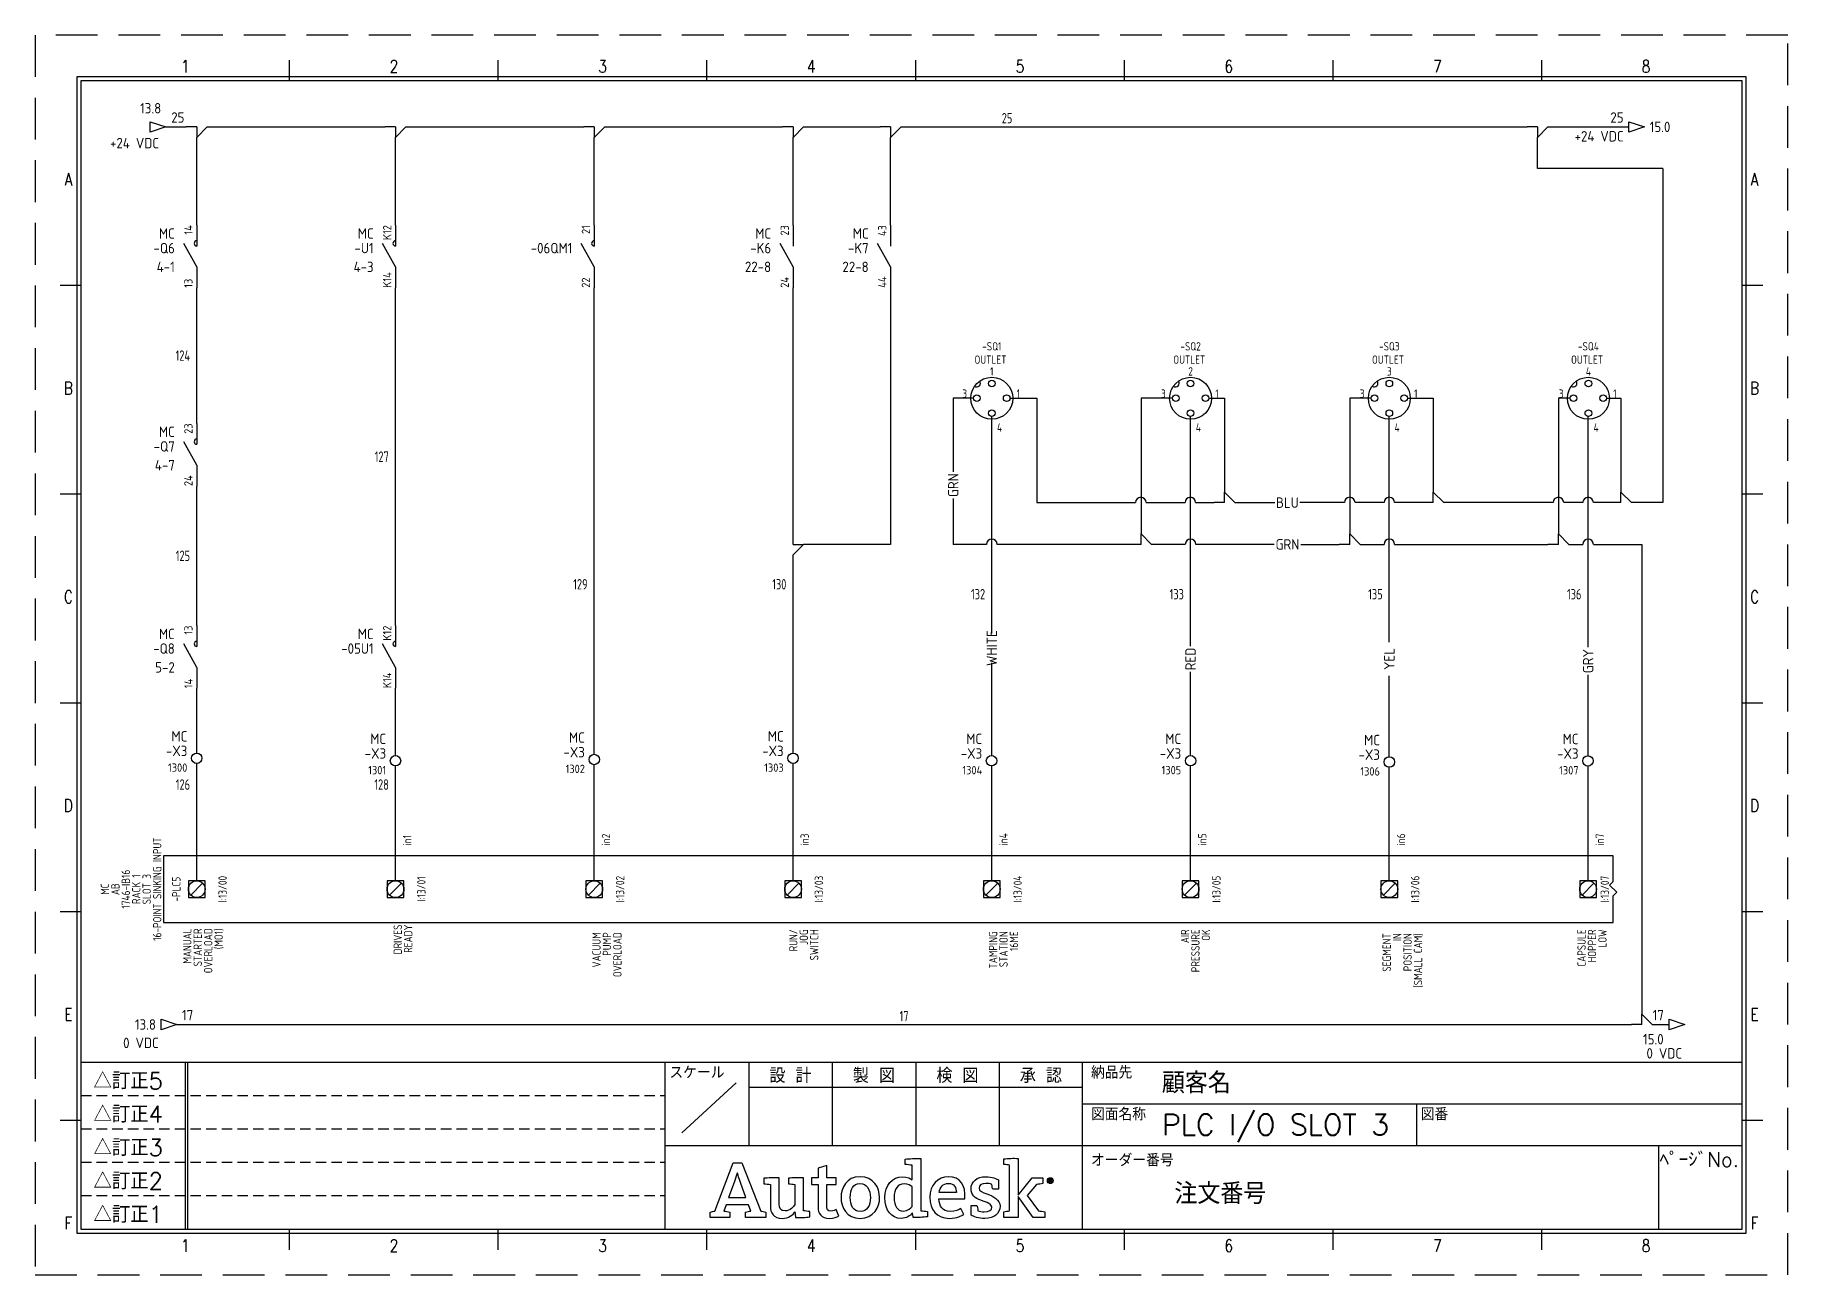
# Model space of a CAD drawing. Header units: millimetres. Extents: x 0 to 420, y 0 to 297.
import ezdxf
from ezdxf.enums import TextEntityAlignment as Align

# ---------------------------------------------------------------- set-up
doc = ezdxf.new("R2010")
doc.units = ezdxf.units.MM
doc.header["$LTSCALE"] = 10
doc.linetypes.add('DASHEDX2', pattern=[1.5, 1, -0.5])
doc.linetypes.add('HIDDEN', pattern=[0.375, 0.25, -0.125])
doc.layers.get('0').update_dxf_attribs({"linetype": 'CONTINUOUS'})
for name, color, linetype in [('BLU_1.0mm^2', 5, 'CONTINUOUS'), ('BLU_1.5mm^2', 5, 'CONTINUOUS'), ('COMMENT', 4, 'CONTINUOUS'), ('DESC', 150, 'CONTINUOUS'), ('GRN_1.0mm^2', 3, 'CONTINUOUS'), ('GRN_2.5mm^2', 3, 'CONTINUOUS'), ('GRY_0.5mm^2', 9, 'CONTINUOUS'), ('HIDDEN', 7, 'HIDDEN'), ('LAYER_1', 160, 'CONTINUOUS'), ('LOC', 8, 'CONTINUOUS'), ('MISC', 7, 'CONTINUOUS'), ('RED_0.5mm^2', 1, 'CONTINUOUS'), ('SYMS', 7, 'CONTINUOUS'), ('TAGS', 150, 'CONTINUOUS'), ('TERMS', 123, 'CONTINUOUS'), ('TITLE', 4, 'CONTINUOUS'), ('WHT_0.5mm^2', 7, 'CONTINUOUS'), ('WIRENO', 72, 'CONTINUOUS'), ('WIREREF', 52, 'CONTINUOUS'), ('WIREREF_DEST', 52, 'CONTINUOUS'), ('XREF', 7, 'CONTINUOUS'), ('XREFCHILD', 134, 'CONTINUOUS'), ('YEL_0.5mm^2', 2, 'CONTINUOUS'), ('ZUWAKU', 7, 'CONTINUOUS')]:
    doc.layers.add(name, color=color, linetype=linetype)
doc.styles.get("Standard").update_dxf_attribs({"font": 'romans', "width": 0.8, "bigfont": 'extfont'})
doc.styles.add('WD_IEC', font='isocp2.shx', dxfattribs={"width": 0.9, "height": 4, "bigfont": 'extfont2.shx'})

# ---------------------------------------------------------------- blocks, each defined once
blk = doc.blocks.new('JIS_tblock_a3(L)')
at = {"layer": 'HIDDEN'}
for p, q in [((-398, 32), (-258, 32)), ((-398, 24), (-258, 24)), ((-398, 16), (-258, 16)), ((-398, 8), (-258, 8))]:
    blk.add_line(p, q, dxfattribs=at)
at = {"layer": 'ZUWAKU'}
for p, q in [((-398, 40), (0, 40)), ((-398, 40), (-398, 0)), ((-373, 40), (-373, 0)), ((-372.5, 40), (-372.5, 0)), ((-258, 0), (-258, 40)), ((-238, 40), (-238, 20)), ((-218, 40), (-218, 20)), ((-198, 40), (-198, 20)), ((-178, 40), (-178, 20)), ((-158, 0), (-158, 40)), ((0, 0), (0, 40)), ((-241, 35), (-254, 23)), ((-238, 34), (-158, 34)), ((-158, 30), (0, 30)), ((-78, 30), (-78, 20)), ((-258, 20), (-158, 20)), ((-158, 20), (0, 20)), ((-20, 20), (-20, 0)), ((-398, 0), (0, 0))]:
    blk.add_line(p, q, dxfattribs=at)
at = {"layer": 'TITLE'}
for tag, p, height in [('REVINFO51', (-370, 34), 3), ('ORDER2', (-139, 32.5), 5), ('REVINFO41', (-370, 26), 3), ('SCALE0', (-247.5, 23), 3), ('INFO1', (-139, 22.5), 5), ('REVINFO31', (-370, 18), 3), ('REVINFO21', (-370, 10), 3), ('ORDER1', (-136, 6), 5), ('REVINFO11', (-370, 2), 3)]:
    blk.add_attdef(tag, p, '', height=height, dxfattribs=at)
for tag, p in [('REVDATEY5', (-306, 34)), ('REVDATEM5', (-298, 34)), ('REVDATED5', (-290, 34)), ('REVDESIGN5', (-260, 34)), ('SCALE1', (-251, 29)), ('REVDATEY4', (-306, 26)), ('REVDATEM4', (-298, 26)), ('REVDATED4', (-290, 26)), ('REVDESIGN4', (-260, 26)), ('REVDATEY3', (-306, 18)), ('REVDATEM3', (-298, 18)), ('REVDATED3', (-290, 18)), ('REVDESIGN3', (-260, 18)), ('REVDATEY2', (-306, 10)), ('REVDATEM2', (-298, 10)), ('REVDATED2', (-290, 10)), ('REVDESIGN2', (-260, 10)), ('REVDATEY1', (-306, 2)), ('REVDATEM1', (-298, 2)), ('REVDATED1', (-290, 2)), ('REVDESIGN1', (-260, 2))]:
    blk.add_attdef(tag, text='', height=3, dxfattribs=at).set_placement(p, align=Align.RIGHT)
for tag, height, p in [('DESIGN1', 3, (-228, 27)), ('DESIGN2', 3, (-208, 27)), ('DESIGN3', 3, (-188, 27)), ('DESIGN4', 3, (-168, 27)), ('FILENAME0', 5, (-47.8, 25)), ('PAGE0', 3, (-10.3, 8.6))]:
    blk.add_attdef(tag, text='', height=height, dxfattribs=at).set_placement(p, align=Align.MIDDLE)
at = {"layer": 'TITLE', "flags": 1}
blk.add_attdef('LPAGE0', text='', height=3, dxfattribs=at).set_placement((-11, 3), align=Align.CENTER)
for tag, p in [('TYPE0', (-398, 0)), ('ORDER3', (-398, 0)), ('ORDER4', (-398, 0)), ('ORDER5', (-398, 0)), ('ORDER6', (-398, 0)), ('ORDER7', (-398, 0)), ('ORDER8', (-398, 0)), ('ORDER9', (-398, 0)), ('ORDER10', (-398, 0)), ('ORDER11', (-398, 0)), ('ORDER12', (-398, 0)), ('ORDER13', (-398, 0)), ('ORDER14', (-398, 0)), ('ORDER15', (-398, 0)), ('ORDER16', (-398, 0)), ('ORDER17', (-398, 0)), ('ORDER18', (-398, 0)), ('ORDER19', (-398, 0)), ('ORDER20', (-398, 0)), ('ORDER21', (-398, 0)), ('ORDER22', (-398, 0)), ('ORDER23', (-398, 0)), ('SCALETYPE0', (-398, 0)), ('DATEY1', (-398, 0)), ('DATEM1', (-398, 0)), ('DATED1', (-398, 0)), ('DATEY2', (-398, 0)), ('DATEM2', (-398, 0)), ('DATED2', (-398, 0)), ('BANNAME0', (-398, 0)), ('INFO3', (-398, 0)), ('INFO4', (-398, 0)), ('INFO5', (-398, 0)), ('INFO6', (-398, 0)), ('INFO7', (-398, 0)), ('INFO8', (-398, 0)), ('INFO9', (-398, 0)), ('INFO10', (-398, 0)), ('INFO11', (-398, 0)), ('INFO12', (-398, 0)), ('INFO13', (-398, 0)), ('INFO14', (-398, 0)), ('INFO15', (-398, 0)), ('INFO16', (-398, 0)), ('INFO17', (-398, 0)), ('INFO18', (-398, 0)), ('INFO19', (-398, 0)), ('INFO20', (-398, 0)), ('INFO21', (-398, 0)), ('INFO22', (-398, 0)), ('INFO23', (-398, 0)), ('INFO24', (-398, 0)), ('DATEY3', (-398, 0)), ('DATEM3', (-398, 0)), ('DATED3', (-398, 0)), ('DATEY4', (-398, 0)), ('DATEM4', (-398, 0)), ('DATED4', (-398, 0)), ('DATEY5', (-398, 0)), ('DATEM5', (-398, 0)), ('DATED5', (-398, 0)), ('DATEY6', (-398, 0)), ('DATEM6', (-398, 0)), ('DATED6', (-398, 0)), ('REFERENCETYPE0', (-398, 0)), ('INFO2', (-397.7, 0))]:
    blk.add_attdef(tag, p, '', height=3, dxfattribs=at)
at = {"layer": 'TITLE', "width": 0.8, "flags": 1}
for tag in ['REVINFO12', 'REVINFO13', 'REVINFO22', 'REVINFO23', 'REVINFO32', 'REVINFO33', 'REVINFO42', 'REVINFO43', 'REVINFO52', 'REVINFO53', 'REVINFO61', 'REVINFO62', 'REVINFO63', 'REVINFO71', 'REVINFO72', 'REVINFO73', 'REVINFO81', 'REVINFO82', 'REVINFO83', 'REVDESIGN6', 'REVDESIGN7', 'REVDESIGN8', 'REVDATEY6', 'REVDATEM6', 'REVDATED6', 'REVDATEY7', 'REVDATEM7', 'REVDATED7', 'REVDATEY8', 'REVDATEM8', 'REVDATED8']:
    blk.add_attdef(tag, (-398, 0), '', height=3, dxfattribs=at)
at = {"layer": 'TITLE', "flags": 1}
blk.add_attdef('PAPER0', text='', height=1, dxfattribs=at).set_placement((-3, -1), align=Align.TOP_RIGHT)
at = {"layer": 'ZUWAKU'}
for s, height, p in [('△訂正5', 4, (-395, 33.5)), ('スケール', 3, (-257, 36)), ('納品先', 3, (-156, 36)), ('△訂正4', 4, (-395, 25.5)), ('図面名称', 3, (-156, 26)), ('図番', 3, (-77, 26)), ('△訂正3', 4, (-395, 17.5)), ('オーダー番号', 3, (-156, 15)), ('△訂正2', 4, (-395, 9.5)), ('△訂正1', 4, (-395, 1.5))]:
    blk.add_text(s, height=height, dxfattribs=at).set_placement(p)
for s, p in [('設 計', (-228, 35)), ('製 図', (-208, 35)), ('検 図', (-188, 35)), ('承 認', (-168, 35)), ('ﾍﾟｰｼﾞNo.', (-10.23, 14.88))]:
    blk.add_text(s, height=3.5, dxfattribs=at).set_placement(p, align=Align.CENTER)
blk = doc.blocks.new('AI9-BLK2')
at = {"layer": 'LAYER_1', "color": 7}
blk.add_circle((0, 0), 2.03, dxfattribs=at)
blk.add_open_spline([(1.7, 0), (1.7, -1), (1, -1.8), (0, -1.8), (-1, -1.8), (-1.7, -1), (-1.7, 0), (-1.7, 1), (-1, 1.8), (0, 1.8), (1, 1.8), (1.7, 1), (1.7, 0)], degree=3, knots=[0, 0, 0, 0, 1, 1, 1, 2, 2, 2, 3, 3, 3, 4, 4, 4, 4], dxfattribs=at)
blk = doc.blocks.new('AI9-BLK1')
at = {"layer": 'LAYER_1', "color": 7}
for points, knots in [([(0.7, -1.1), (0.7, -1.1), (0.2, -0.4), (0.2, -0.4), (0.1, -0.2), (0, -0.2), (-0.1, -0.1), (0.3, 0), (0.5, 0.2), (0.5, 0.5), (0.5, 0.8), (0.3, 1.1), (-0.2, 1.1), (-0.2, 1.1), (-0.8, 1.1), (-0.8, 1.1), (-0.8, 1.1), (-0.8, -1.1), (-0.8, -1.1), (-0.8, -1.1), (-0.5, -1.1), (-0.5, -1.1), (-0.5, -1.1), (-0.5, -0.1), (-0.5, -0.1), (-0.4, -0.1), (-0.3, -0.2), (-0.2, -0.3), (-0.2, -0.3), (0.3, -1.1), (0.3, -1.1), (0.3, -1.1), (0.7, -1.1), (0.7, -1.1)], [0, 0, 0, 0, 1, 1, 1, 2, 2, 2, 3, 3, 3, 4, 4, 4, 5, 5, 5, 6, 6, 6, 7, 7, 7, 8, 8, 8, 9, 9, 9, 10, 10, 10, 11, 11, 11, 11]), ([(0.2, 0.5), (0.2, 0.2), (-0.1, 0.1), (-0.3, 0.1), (-0.3, 0.1), (-0.5, 0.1), (-0.5, 0.1), (-0.5, 0.1), (-0.5, 0.8), (-0.5, 0.8), (-0.5, 0.8), (-0.2, 0.8), (-0.2, 0.8), (0.1, 0.8), (0.2, 0.7), (0.2, 0.5)], [0, 0, 0, 0, 1, 1, 1, 2, 2, 2, 3, 3, 3, 4, 4, 4, 5, 5, 5, 5])]:
    blk.add_open_spline(points, degree=3, knots=knots, dxfattribs=at)
blk = doc.blocks.new('JIS_LOGO_BLOCK')
for points, knots in [([(12.07, 1.49), (12.07, 1.49), (7.57, 13.06), (7.57, 13.06), (7.57, 13.06), (5.51, 13.06), (5.51, 13.06), (5.51, 13.06), (1.1, 1.49), (1.1, 1.49), (0.75, 1.45), (0.31, 1.37), (0, 1.28), (0, 1.28), (0, 0), (0, 0), (0, 0), (4.71, 0), (4.71, 0), (4.71, 0), (4.71, 1.28), (4.71, 1.28), (4.26, 1.37), (3.73, 1.47), (3.25, 1.51), (3.25, 1.51), (3.8, 3.02), (3.8, 3.02), (3.8, 3.02), (9.18, 3.02), (9.18, 3.02), (9.18, 3.02), (9.74, 1.49), (9.74, 1.49), (9.26, 1.45), (8.84, 1.37), (8.4, 1.28), (8.4, 1.28), (8.4, 0), (8.4, 0), (8.4, 0), (13.27, 0), (13.27, 0), (13.27, 0), (13.27, 1.28), (13.27, 1.28), (12.99, 1.35), (12.34, 1.49), (12.07, 1.49)], [0, 0, 0, 0, 1, 1, 1, 2, 2, 2, 3, 3, 3, 4, 4, 4, 5, 5, 5, 6, 6, 6, 7, 7, 7, 8, 8, 8, 9, 9, 9, 10, 10, 10, 11, 11, 11, 12, 12, 12, 13, 13, 13, 14, 14, 14, 15, 15, 15, 16, 16, 16, 16]), ([(50.45, 1.6), (50.43, 1.84), (50.42, 2.1), (50.42, 2.37), (50.42, 2.37), (50.42, 14.08), (50.42, 14.08), (49.17, 14.14), (47.76, 14.07), (46.66, 13.95), (46.66, 13.95), (46.66, 12.67), (46.66, 12.67), (47.23, 12.63), (47.87, 12.55), (48.34, 12.48), (48.34, 12.48), (48.34, 12.48), (48.34, 12.48), (48.34, 12.48), (48.34, 8.98), (48.34, 8.98), (47.99, 9.28), (47.3, 9.73), (46.05, 9.73), (43.64, 9.73), (41.83, 7.75), (41.83, 4.73), (41.83, 1.55), (43.4, -0.24), (45.73, -0.24), (47.01, -0.24), (47.87, 0.37), (48.44, 1.06), (48.46, 0.73), (48.56, 0.22), (48.64, 0), (49.8, -0.06), (50.99, 0.02), (52.01, 0.14), (52.01, 0.14), (52.01, 1.41), (52.01, 1.41), (51.51, 1.45), (50.9, 1.53), (50.45, 1.6)], [0, 0, 0, 0, 1, 1, 1, 2, 2, 2, 3, 3, 3, 4, 4, 4, 5, 5, 5, 6, 6, 6, 7, 7, 7, 8, 8, 8, 9, 9, 9, 10, 10, 10, 11, 11, 11, 12, 12, 12, 13, 13, 13, 14, 14, 14, 15, 15, 15, 15]), ([(78.65, 1.57), (78.65, 1.57), (75.95, 5.22), (75.95, 5.22), (75.95, 5.22), (78.18, 7.89), (78.18, 7.89), (78.64, 7.93), (79.3, 8), (79.69, 8.1), (79.69, 8.1), (79.69, 9.49), (79.69, 9.49), (79.69, 9.49), (77.16, 9.49), (77.16, 9.49), (77.16, 9.49), (73.79, 5.35), (73.79, 5.35), (73.79, 5.35), (73.79, 14.12), (73.79, 14.12), (72.64, 14.18), (71.38, 14.12), (70.34, 14.02), (70.34, 14.02), (70.34, 12.67), (70.34, 12.67), (70.82, 12.63), (71.33, 12.56), (71.71, 12.5), (71.71, 12.5), (71.71, 1.55), (71.71, 1.55), (71.24, 1.51), (70.76, 1.44), (70.32, 1.36), (70.32, 1.36), (70.32, 0), (70.32, 0), (70.32, 0), (73.79, 0), (73.79, 0), (73.79, 0), (73.79, 4.96), (73.79, 4.96), (73.79, 4.96), (77.34, 0), (77.34, 0), (77.34, 0), (80.14, 0), (80.14, 0), (80.14, 0), (80.14, 1.31), (80.14, 1.31), (79.61, 1.43), (79.08, 1.51), (78.65, 1.57)], [0, 0, 0, 0, 1, 1, 1, 2, 2, 2, 3, 3, 3, 4, 4, 4, 5, 5, 5, 6, 6, 6, 7, 7, 7, 8, 8, 8, 9, 9, 9, 10, 10, 10, 11, 11, 11, 12, 12, 12, 13, 13, 13, 14, 14, 14, 15, 15, 15, 16, 16, 16, 17, 17, 17, 18, 18, 18, 19, 19, 19, 19]), ([(4.4, 4.74), (4.4, 4.74), (5.71, 8.34), (5.71, 8.34), (6.1, 9.42), (6.24, 9.89), (6.45, 10.59), (6.45, 10.59), (6.49, 10.59), (6.49, 10.59), (6.71, 9.91), (6.84, 9.44), (7.24, 8.34), (7.24, 8.34), (8.54, 4.74), (8.54, 4.74), (8.54, 4.74), (4.4, 4.74), (4.4, 4.74)], [0, 0, 0, 0, 1, 1, 1, 2, 2, 2, 3, 3, 3, 4, 4, 4, 5, 5, 5, 6, 6, 6, 6]), ([(20.45, -0.02), (20.4, 0.22), (20.3, 0.88), (20.28, 1.31), (19.81, 0.69), (18.83, -0.25), (17.22, -0.25), (15.16, -0.25), (14.39, 1.08), (14.39, 2.77), (14.39, 2.77), (14.39, 7.87), (14.39, 7.87), (13.92, 7.94), (13.29, 8.02), (12.8, 8.06), (12.8, 8.06), (12.8, 9.36), (12.8, 9.36), (13.82, 9.46), (15.22, 9.53), (16.47, 9.47), (16.47, 9.47), (16.47, 3.2), (16.47, 3.2), (16.47, 2.14), (16.85, 1.53), (17.92, 1.53), (19.12, 1.53), (20.02, 2.71), (20.22, 2.96), (20.22, 2.96), (20.22, 7.89), (20.22, 7.89), (19.81, 7.94), (19.22, 8.02), (18.73, 8.06), (18.73, 8.06), (18.73, 9.36), (18.73, 9.36), (19.75, 9.49), (21.1, 9.53), (22.3, 9.49), (22.3, 9.49), (22.3, 1.59), (22.3, 1.59), (22.75, 1.51), (23.36, 1.43), (23.87, 1.39), (23.87, 1.39), (23.87, 0.12), (23.87, 0.12), (22.87, 0), (21.59, -0.08), (20.45, -0.02)], [0, 0, 0, 0, 1, 1, 1, 2, 2, 2, 3, 3, 3, 4, 4, 4, 5, 5, 5, 6, 6, 6, 7, 7, 7, 8, 8, 8, 9, 9, 9, 10, 10, 10, 11, 11, 11, 12, 12, 12, 13, 13, 13, 14, 14, 14, 15, 15, 15, 16, 16, 16, 17, 17, 17, 18, 18, 18, 18]), ([(24.28, 7.91), (24.28, 7.91), (24.28, 9.49), (24.28, 9.49), (24.28, 9.49), (25.81, 9.49), (25.81, 9.49), (25.81, 9.49), (25.81, 11.77), (25.81, 11.77), (25.81, 11.77), (27.89, 12.43), (27.89, 12.43), (27.89, 12.43), (27.89, 9.49), (27.89, 9.49), (27.89, 9.49), (30.19, 9.49), (30.19, 9.49), (30.19, 9.49), (30.19, 7.91), (30.19, 7.91), (30.19, 7.91), (27.89, 7.91), (27.89, 7.91), (27.89, 7.91), (27.89, 2.86), (27.89, 2.86), (27.89, 1.92), (28.15, 1.49), (28.91, 1.49), (29.48, 1.49), (29.99, 1.77), (30.17, 1.88), (30.17, 1.88), (30.76, 0.31), (30.76, 0.31), (30.41, 0.12), (29.66, -0.24), (28.54, -0.24), (26.6, -0.24), (25.81, 0.82), (25.81, 2.53), (25.81, 2.53), (25.81, 7.91), (25.81, 7.91), (25.81, 7.91), (24.28, 7.91), (24.28, 7.91)], [0, 0, 0, 0, 1, 1, 1, 2, 2, 2, 3, 3, 3, 4, 4, 4, 5, 5, 5, 6, 6, 6, 7, 7, 7, 8, 8, 8, 9, 9, 9, 10, 10, 10, 11, 11, 11, 12, 12, 12, 13, 13, 13, 14, 14, 14, 15, 15, 15, 16, 16, 16, 16]), ([(35.92, -0.24), (32.64, -0.24), (31.33, 2.39), (31.33, 4.73), (31.33, 7.06), (32.6, 9.73), (35.88, 9.73), (39.14, 9.73), (40.57, 7.12), (40.57, 4.79), (40.57, 2.47), (39.18, -0.24), (35.92, -0.24)], [0, 0, 0, 0, 1, 1, 1, 2, 2, 2, 3, 3, 3, 4, 4, 4, 4]), ([(57.47, 1.39), (58.78, 1.39), (59.59, 1.88), (60.02, 2.14), (60.02, 2.14), (60.74, 0.71), (60.74, 0.71), (60.19, 0.37), (59.17, -0.24), (57.33, -0.24), (54.23, -0.24), (52.58, 1.88), (52.58, 4.81), (52.58, 7.71), (54.49, 9.73), (57.07, 9.73), (59.86, 9.73), (61.29, 7.71), (61, 4.43), (61, 4.43), (54.78, 4.43), (54.78, 4.43), (54.88, 2.71), (55.66, 1.39), (57.47, 1.39)], [0, 0, 0, 0, 1, 1, 1, 2, 2, 2, 3, 3, 3, 4, 4, 4, 5, 5, 5, 6, 6, 6, 7, 7, 7, 8, 8, 8, 8]), ([(66.3, 5.61), (65.23, 6.03), (64.39, 6.28), (64.39, 7.03), (64.39, 7.74), (65.1, 8.14), (66.04, 8.14), (66.57, 8.14), (67.08, 8.04), (67.47, 7.9), (67.52, 7.5), (67.57, 6.89), (67.66, 6.72), (67.66, 6.72), (69.04, 6.72), (69.04, 6.72), (69.04, 6.72), (69.04, 8.96), (69.04, 8.96), (68.66, 9.19), (67.59, 9.73), (65.96, 9.73), (63.94, 9.73), (62.47, 8.56), (62.47, 6.88), (62.47, 5.37), (63.41, 4.59), (64.85, 4.08), (66.31, 3.56), (67.46, 3.2), (67.46, 2.46), (67.46, 1.74), (66.85, 1.32), (65.63, 1.32), (65.13, 1.32), (64.51, 1.42), (64.13, 1.56), (64.07, 2.01), (63.98, 2.69), (63.88, 2.87), (63.88, 2.87), (62.51, 2.87), (62.51, 2.87), (62.51, 2.87), (62.51, 0.55), (62.51, 0.55), (62.51, 0.55), (62.51, 0.55), (62.51, 0.55), (63.11, 0.16), (64.28, -0.26), (65.76, -0.26), (68, -0.26), (69.42, 0.88), (69.42, 2.68), (69.42, 4.29), (67.84, 5.01), (66.3, 5.61)], [0, 0, 0, 0, 1, 1, 1, 2, 2, 2, 3, 3, 3, 4, 4, 4, 5, 5, 5, 6, 6, 6, 7, 7, 7, 8, 8, 8, 9, 9, 9, 10, 10, 10, 11, 11, 11, 12, 12, 12, 13, 13, 13, 14, 14, 14, 15, 15, 15, 16, 16, 16, 17, 17, 17, 18, 18, 18, 19, 19, 19, 19]), ([(35.84, 8.1), (34.15, 8.1), (33.53, 6.67), (33.53, 4.79), (33.53, 2.9), (34.25, 1.41), (35.94, 1.41), (37.65, 1.41), (38.35, 2.82), (38.35, 4.73), (38.35, 6.61), (37.55, 8.1), (35.84, 8.1)], [0, 0, 0, 0, 1, 1, 1, 2, 2, 2, 3, 3, 3, 4, 4, 4, 4]), ([(48.34, 2.61), (48.11, 2.3), (47.38, 1.49), (46.3, 1.49), (44.73, 1.49), (44.05, 2.79), (44.05, 4.75), (44.05, 6.73), (44.89, 8.04), (46.42, 8.04), (47.42, 8.04), (47.97, 7.65), (48.34, 7.32), (48.34, 7.32), (48.34, 2.61), (48.34, 2.61)], [0, 0, 0, 0, 1, 1, 1, 2, 2, 2, 3, 3, 3, 4, 4, 4, 5, 5, 5, 5]), ([(58.98, 5.92), (58.94, 7.12), (58.43, 8.14), (57.04, 8.14), (55.76, 8.14), (55.05, 7.28), (54.84, 5.92), (54.84, 5.92), (58.98, 5.92), (58.98, 5.92)], [0, 0, 0, 0, 1, 1, 1, 2, 2, 2, 3, 3, 3, 3])]:
    blk.add_open_spline(points, degree=3, knots=knots)
at = {"xscale": 0.342899999999986, "yscale": 0.342899999999986, "zscale": 0.342899999999986}
for name, p in [('AI9-BLK2', (81.46, 8.8)), ('AI9-BLK1', (81.53, 8.8))]:
    blk.add_blockref(name, p, dxfattribs=at)
blk = doc.blocks.new('PLCIO_3881')
at = {"layer": 'SYMS'}
for p, q in [((-16, 16), (-16, -16)), ((678.75, 16), (-16, 16)), ((678.75, 3.59), (678.75, 16)), ((-4, 4), (-4, -4)), ((4, 4), (-4, 4)), ((-4, 4), (-4, -4)), ((4, 4), (-4, 4)), ((-2.83, -2.83), (2.83, 2.83)), ((4, -4), (4, 4)), ((4, -4), (4, 4)), ((91.25, 4), (91.25, -4)), ((99.25, 4), (91.25, 4)), ((91.25, 4), (91.25, -4)), ((99.25, 4), (91.25, 4)), ((92.42, -2.83), (98.08, 2.83)), ((99.25, -4), (99.25, 4)), ((99.25, -4), (99.25, 4)), ((186.5, 4), (186.5, -4)), ((194.5, 4), (186.5, 4)), ((186.5, 4), (186.5, -4)), ((194.5, 4), (186.5, 4)), ((187.67, -2.83), (193.33, 2.83)), ((194.5, -4), (194.5, 4)), ((194.5, -4), (194.5, 4)), ((281.75, 4), (281.75, -4)), ((289.75, 4), (281.75, 4)), ((281.75, 4), (281.75, -4)), ((289.75, 4), (281.75, 4)), ((282.92, -2.83), (288.58, 2.83)), ((289.75, -4), (289.75, 4)), ((289.75, -4), (289.75, 4)), ((377, 4), (377, -4)), ((385, 4), (377, 4)), ((377, 4), (377, -4)), ((385, 4), (377, 4)), ((378.17, -2.83), (383.83, 2.83)), ((385, -4), (385, 4)), ((385, -4), (385, 4)), ((472.25, 4), (472.25, -4)), ((480.25, 4), (472.25, 4)), ((472.25, 4), (472.25, -4)), ((480.25, 4), (472.25, 4)), ((473.42, -2.83), (479.08, 2.83)), ((480.25, -4), (480.25, 4)), ((480.25, -4), (480.25, 4)), ((567.5, 4), (567.5, -4)), ((575.5, 4), (567.5, 4)), ((567.5, 4), (567.5, -4)), ((575.5, 4), (567.5, 4)), ((568.67, -2.83), (574.33, 2.83)), ((575.5, -4), (575.5, 4)), ((575.5, -4), (575.5, 4)), ((662.75, 4), (662.75, -4)), ((670.75, 4), (662.75, 4)), ((662.75, 4), (662.75, -4)), ((670.75, 4), (662.75, 4)), ((663.92, -2.83), (669.58, 2.83)), ((670.75, -4), (670.75, 4)), ((670.75, -4), (670.75, 4)), ((677.05, 1.89), (678.75, 3.59)), ((680.45, -1.5), (677.05, 1.89)), ((-4, -4), (4, -4)), ((-4, -4), (4, -4)), ((91.25, -4), (99.25, -4)), ((91.25, -4), (99.25, -4)), ((186.5, -4), (194.5, -4)), ((186.5, -4), (194.5, -4)), ((281.75, -4), (289.75, -4)), ((281.75, -4), (289.75, -4)), ((377, -4), (385, -4)), ((377, -4), (385, -4)), ((472.25, -4), (480.25, -4)), ((472.25, -4), (480.25, -4)), ((567.5, -4), (575.5, -4)), ((567.5, -4), (575.5, -4)), ((662.75, -4), (670.75, -4)), ((662.75, -4), (670.75, -4)), ((678.75, -3.2), (680.45, -1.5)), ((678.75, -16), (678.75, -3.2)), ((-16, -16), (678.75, -16))]:
    blk.add_line(p, q, dxfattribs=at)
for centre in [(0, 0), (95.25, 0), (190.5, 0), (285.75, 0), (381, 0), (476.25, 0), (571.5, 0), (666.75, 0)]:
    blk.add_circle(centre, 4, dxfattribs=at)
at = {"layer": 'SYMS', "style": 'WD_IEC', "width": 0.9}
for tag, p in [('TERMDESC01', (1.08, 6)), ('TERMDESC02', (96.33, 6)), ('TERMDESC03', (191.58, 6)), ('TERMDESC04', (286.83, 6)), ('TERMDESC05', (382.08, 6)), ('TERMDESC06', (477.33, 6)), ('TERMDESC07', (572.58, 6)), ('TERMDESC08', (667.83, 6))]:
    blk.add_attdef(tag, text='', height=4, rotation=90, dxfattribs=at).set_placement(p, align=Align.TOP_LEFT)
at = {"layer": 'SYMS', "style": 'WD_IEC'}
for tag, width, p in [('INST', 0.8, (-47, 0)), ('LOC', 0.8, (-42, 0)), ('MFG', 0.8, (-37, 0)), ('CAT', 0.8, (-32, 0)), ('LINE1', 0.9, (-27, 0)), ('LINE2', 0.9, (-22, 0)), ('DESC', 0.9, (-16.95, 0)), ('TAG', 0.8, (-10.29, 0)), ('TERM01', 0.9, (-6, 0)), ('TERM01', 0.9, (-5, 0)), ('TERM02', 0.9, (89.25, 0)), ('TERM03', 0.9, (184.5, 0)), ('TERM04', 0.9, (279.75, 0)), ('TERM05', 0.9, (375, 0)), ('TERM06', 0.9, (470.25, 0)), ('TERM07', 0.9, (565.5, 0)), ('TERM08', 0.9, (660.75, 0))]:
    blk.add_attdef(tag, text='', height=4, rotation=90, dxfattribs=dict(at, width=width)).set_placement(p, align=Align.CENTER)
at = {"layer": 'SYMS', "style": 'WD_IEC', "width": 0.9, "flags": 1}
for tag, p in [('X2TERM01', (0, 4)), ('X2TERM02', (95.25, 4)), ('X2TERM03', (190.5, 4)), ('X2TERM04', (285.75, 4)), ('X2TERM05', (381, 4)), ('X2TERM06', (476.25, 4)), ('X2TERM07', (571.5, 4)), ('X2TERM08', (666.75, 4))]:
    blk.add_attdef(tag, text='', height=0.64, rotation=90, dxfattribs=at).set_placement(p, align=Align.RIGHT)
at = {"layer": 'SYMS', "style": 'WD_IEC', "width": 0.8}
for tag, p in [('TAGA01', (6, 0)), ('TAGA02', (101.25, 0)), ('TAGA03', (196.5, 0)), ('TAGA04', (291.75, 0)), ('TAGA05', (387, 0)), ('TAGA06', (482.25, 0)), ('TAGA07', (577.5, 0)), ('TAGA08', (672.75, 0))]:
    blk.add_attdef(tag, text='', height=4, rotation=90, dxfattribs=at).set_placement(p, align=Align.TOP_CENTER)
at = {"layer": 'SYMS', "linetype": 'Continuous', "style": 'WD_IEC', "width": 0.9, "flags": 9}
blk.add_attdef('ASSYCODE', text='', height=0.64, rotation=90, dxfattribs=at).set_placement((-34.28, -7.36), align=Align.CENTER)
at = {"layer": 'SYMS', "style": 'WD_IEC', "width": 0.9}
for tag, p in [('DESCA01', (-3, -37)), ('DESCB01', (2, -37)), ('DESCC01', (7, -37)), ('DESCD01', (12, -37)), ('DESCE01', (17, -37)), ('DESCA02', (92.25, -37)), ('DESCB02', (97.25, -37)), ('DESCC02', (102.25, -37)), ('DESCD02', (107.25, -37)), ('DESCE02', (112.25, -37)), ('DESCA03', (187.5, -37)), ('DESCB03', (192.5, -37)), ('DESCC03', (197.5, -37)), ('DESCD03', (202.5, -37)), ('DESCE03', (207.5, -37)), ('DESCA04', (282.75, -37)), ('DESCB04', (287.75, -37)), ('DESCC04', (292.75, -37)), ('DESCD04', (297.75, -37)), ('DESCE04', (302.75, -37)), ('DESCA05', (378, -37)), ('DESCB05', (383, -37)), ('DESCC05', (388, -37)), ('DESCD05', (393, -37)), ('DESCE05', (398, -37)), ('DESCA06', (473.25, -37)), ('DESCB06', (478.25, -37)), ('DESCC06', (483.25, -37)), ('DESCD06', (488.25, -37)), ('DESCE06', (493.25, -37)), ('DESCA07', (568.5, -37)), ('DESCB07', (573.5, -37)), ('DESCC07', (578.5, -37)), ('DESCD07', (583.5, -37)), ('DESCE07', (588.5, -37)), ('DESCA08', (663.75, -37)), ('DESCB08', (668.75, -37)), ('DESCC08', (673.75, -37)), ('DESCD08', (678.75, -37)), ('DESCE08', (683.75, -37))]:
    blk.add_attdef(tag, text='', height=4, rotation=90, dxfattribs=at).set_placement(p, align=Align.RIGHT)
blk = doc.blocks.new('HSQ1_PROXPLUG')
at = {"ltscale": 4}
for centre, radius in [((0, -0.19), 5.03), ((-3.56, -0.19), 0.795), ((0, 3.37), 0.795), ((3.56, -0.19), 0.795), ((0, -3.75), 0.795)]:
    blk.add_circle(centre, radius, dxfattribs=at)
blk.add_arc((-3.56, 3.37), 0.836, 229.7677, 40.2323, dxfattribs=at)
at = {"ltscale": 4, "style": 'WD_IEC'}
blk.add_attdef('TAG1', text='', height=2, dxfattribs=at).set_placement((0, 11.25), align=Align.CENTER)
for tag, p in [('DESC1', (-0.31, 9.06)), ('DESC2', (0, 6.25))]:
    blk.add_attdef(tag, text='', height=2, dxfattribs=at).set_placement(p, align=Align.MIDDLE_CENTER)
blk.add_attdef('TERM02', text='', height=1.5, dxfattribs=at).set_placement((-5.94, 0.94), align=Align.MIDDLE_RIGHT)
at = {"ltscale": 4, "style": 'WD_IEC', "flags": 1}
for tag in ['FAMILY', 'CAT', 'ASSYCODE', 'MFG']:
    blk.add_attdef(tag, (0, 0), '', height=0.01, dxfattribs=at)
at = {"ltscale": 4, "style": 'WD_IEC'}
for tag, p in [('TERM01', (5.94, 0.94)), ('TERM03', (1.25, -7.19))]:
    blk.add_attdef(tag, text='', height=1.5, dxfattribs=at).set_placement(p, align=Align.MIDDLE_LEFT)
at = {"style": 'WD_IEC', "flags": 1}
for tag, p in [('X4TERM02', (-4.35, -0.19)), ('X1TERM01', (4.35, -0.19)), ('X8TERM03', (0, -4.54))]:
    blk.add_attdef(tag, p, '', height=0.0025, dxfattribs=at)
blk = doc.blocks.new('VMS21P')
for p, q in [((0, 7.5), (0, 2.5)), ((0, -2.5), (-3.125, 3.125)), ((0, -2.5), (0, -7.5))]:
    blk.add_line(p, q)
blk.add_arc((0, 3.125), 0.625, 90, 270)
at = {"style": 'WD_IEC'}
for tag, p in [('INST', (-5.25, 7.75)), ('LOC', (-5.25, 4.25)), ('TAG2', (-5.25, 0.75)), ('XREF', (-5.25, -3.75)), ('DESC1', (-5.25, -7.6)), ('DESC3', (-5.25, -14.6)), ('DESC2', (-5.25, -11.1))]:
    blk.add_attdef(tag, text='', height=2.5, dxfattribs=at).set_placement(p, align=Align.RIGHT)
blk.add_attdef('TERM01', text='', height=2, rotation=90, dxfattribs=at).set_placement((-1, 7.5), align=Align.RIGHT)
at = {"style": 'WD_IEC', "flags": 1}
for tag, p, height in [('X2TERM01', (0, 7.5), 0.32), ('X4LINK', (-2, 0), 0.32), ('X1LINK', (-0.5, 0), 0.32), ('CONTACT', (4, -3.5), 1), ('FAMILY', (4, -5), 1), ('X8TERM02', (0, -7.5), 0.32)]:
    blk.add_attdef(tag, p, '', height=height, dxfattribs=at)
at = {"style": 'WD_IEC'}
blk.add_attdef('TERM02', (-1, -7.5), '', height=2, rotation=90, dxfattribs=at)
blk = doc.blocks.new('VCR21')
for p, q in [((0, 7.5), (0, 2.5)), ((0, -2.5), (-3.125, 3.125)), ((0, -2.5), (0, -7.5))]:
    blk.add_line(p, q)
at = {"style": 'WD_IEC'}
for tag, p in [('INST', (-5.25, 7.75)), ('LOC', (-5.25, 4.25)), ('TAG2', (-5.25, 0.75)), ('XREF', (-5.25, -3.75)), ('DESC1', (-5.25, -7.6)), ('DESC3', (-5.25, -14.6)), ('DESC2', (-5.25, -11.1))]:
    blk.add_attdef(tag, text='', height=2.5, dxfattribs=at).set_placement(p, align=Align.RIGHT)
blk.add_attdef('TERM01', text='', height=2, rotation=90, dxfattribs=at).set_placement((-1, 7.5), align=Align.RIGHT)
at = {"style": 'WD_IEC', "flags": 1}
for tag, p, height in [('X2TERM01', (0, 7.5), 0.32), ('X4LINK', (-2, 0), 0.32), ('X1LINK', (-0.5, 0), 0.32), ('CONTACT', (4, -3.5), 1), ('FAMILY', (4, -5), 1), ('X8TERM02', (0, -7.5), 0.32)]:
    blk.add_attdef(tag, p, '', height=height, dxfattribs=at)
at = {"style": 'WD_IEC'}
blk.add_attdef('TERM02', (-1, -7.5), '', height=2, rotation=90, dxfattribs=at)
blk = doc.blocks.new('VT0_LGENERIC')
at = {"style": 'WD_IEC'}
blk.add_attdef('COLOR', text='', height=2.5, rotation=90, dxfattribs=at).set_placement((0, 0), align=Align.MIDDLE_CENTER)
at = {"style": 'WD_IEC', "flags": 1}
for tag, p, height in [('X2TERM01', (0, 4), 0.16), ('X2_TINY_DOT_DONT_REMOVE', (0, 4), 0.0001), ('X8TERM01', (0, -4), 0.16), ('X8_TINY_DOT_DONT_REMOVE', (0, -4), 0.0001)]:
    blk.add_attdef(tag, p, '', height=height, rotation=90, dxfattribs=at)
blk = doc.blocks.new('HT0_LGENERIC')
at = {"style": 'WD_IEC'}
blk.add_attdef('COLOR', text='', height=2.5, dxfattribs=at).set_placement((0, 0), align=Align.MIDDLE_CENTER)
at = {"style": 'WD_IEC', "flags": 1}
for tag, p, height in [('X4_TINY_DOT_DONT_REMOVE', (-2.5, 0), 0.002), ('X4TERM01', (-2.5, 0), 0.2), ('X1_TINY_DOT_DONT_REMOVE', (2.5, 0), 0.002), ('X1TERM01', (2.5, 0), 0.2)]:
    blk.add_attdef(tag, p, '', height=height, dxfattribs=at)
blk = doc.blocks.new('HA1S1')
blk.add_lwpolyline([(0, 1.25), (3.75, 0), (0, -1.25)], close=True)
at = {"style": 'WD_IEC'}
for tag, height, flags, p in [('WIRENO', 2.5, 8, (-1.25, 1)), ('SIGCODE', 1, 1, (5, 1.8))]:
    blk.add_attdef(tag, text='', height=height, dxfattribs=dict(at, flags=flags)).set_placement(p, align=Align.RIGHT)
at = {"style": 'WD_IEC', "flags": 1}
blk.add_attdef('X4TERM01', (0, 0), '', height=0.32, dxfattribs=at)
at = {"style": 'WD_IEC'}
blk.add_attdef('XREF', text='', height=2.5, dxfattribs=at).set_placement((5, 0), align=Align.MIDDLE_LEFT)
blk.add_attdef('DESC1', text='', height=2.5, dxfattribs=at).set_placement((-1.25, -1), align=Align.TOP_RIGHT)
blk = doc.blocks.new('HA1D3')
blk.add_lwpolyline([(0, 0), (-3.75, -1.25), (-3.75, 1.25)], close=True)
at = {"style": 'WD_IEC'}
blk.add_attdef('XREF', text='', height=2.5, dxfattribs=at).set_placement((-5, 0), align=Align.MIDDLE_RIGHT)
at = {"style": 'WD_IEC', "flags": 1}
blk.add_attdef('SIGCODE', text='', height=1, dxfattribs=at).set_placement((-2.5, 1.8), align=Align.RIGHT)
at = {"style": 'WD_IEC'}
for tag, p, height, flags in [('X1TERM01', (0, 0), 0.32, 1), ('WIRENO', (1.25, 1), 2.5, 8)]:
    blk.add_attdef(tag, p, '', height=height, dxfattribs=dict(at, flags=flags))
blk.add_attdef('DESC1', text='', height=2.5, dxfattribs=at).set_placement((1.25, -1), align=Align.TOP_LEFT)
blk = doc.blocks.new('WD_WNH')
at = {"linetype": 'Continuous', "style": 'WD_IEC', "width": 0.8}
blk.add_attdef('WIRENO', text='', height=2.5, dxfattribs=at).set_placement((0, 0.75), align=Align.CENTER)
at = {"style": 'WD_IEC', "flags": 1}
for tag, p in [('W08USER', (0, 0.375)), ('W04USER', (0, 0.875)), ('W05USER', (0, 0.75)), ('W09USER', (0, 0.25)), ('W03USER', (0, 1)), ('W06USER', (0, 0.625)), ('W07USER', (0, 0.5)), ('W02USER', (0, 1.125)), ('W01USER', (0, 1.25)), ('W10USER', (0, 0.125))]:
    blk.add_attdef(tag, text='', height=0.08, dxfattribs=at).set_placement(p, align=Align.CENTER)
blk = doc.blocks.new('WD_WNV')
at = {"linetype": 'Continuous', "style": 'WD_IEC', "width": 0.8}
blk.add_attdef('WIRENO', text='', height=2.5, dxfattribs=at).set_placement((-1.6, 0), align=Align.MIDDLE_RIGHT)
at = {"style": 'WD_IEC', "flags": 1}
for tag, p in [('W08USER', (-1, 0.375)), ('W04USER', (-1, 0.875)), ('W05USER', (-1, 0.75)), ('W09USER', (-1, 0.25)), ('W03USER', (-1, 1)), ('W06USER', (-1, 0.625)), ('W07USER', (-1, 0.5)), ('W02USER', (-1, 1.125)), ('W01USER', (-1, 1.25)), ('W10USER', (-1, 0.125))]:
    blk.add_attdef(tag, text='', height=0.08, dxfattribs=at).set_placement(p, align=Align.CENTER)
blk = doc.blocks.new('JIS_border_a3(L)')
at = {"layer": 'ZUWAKU', "color": 5, "linetype": 'DASHEDX2'}
for p, q in [((420, 297), (0, 297)), ((0, 297), (0, 0)), ((420, 0), (420, 297)), ((0, 0), (420, 0))]:
    blk.add_line(p, q, dxfattribs=at)
at = {"layer": 'ZUWAKU'}
for p, q in [((61, 286), (61, 291)), ((111, 286), (111, 291)), ((161, 286), (161, 291)), ((211, 286), (211, 291)), ((261, 286), (261, 291)), ((311, 286), (311, 291)), ((361, 286), (361, 291)), ((11, 237), (6, 237)), ((414, 237), (409, 237)), ((11, 187), (6, 187)), ((414, 187), (409, 187)), ((11, 137), (6, 137)), ((414, 137), (409, 137)), ((11, 87), (6, 87)), ((414, 87), (409, 87)), ((11, 37), (6, 37)), ((414, 37), (409, 37)), ((61, 6), (61, 11)), ((111, 6), (111, 11)), ((161, 6), (161, 11)), ((211, 6), (211, 11)), ((261, 6), (261, 11)), ((311, 6), (311, 11)), ((361, 6), (361, 11))]:
    blk.add_line(p, q, dxfattribs=at)
at = {"layer": 'ZUWAKU', "color": 5}
for p, q in [((10, 287), (10, 10)), ((410, 287), (10, 287)), ((11, 286), (11, 11)), ((409, 286), (11, 286)), ((409, 11), (409, 286)), ((410, 10), (410, 287)), ((10, 10), (410, 10)), ((11, 11), (409, 11))]:
    blk.add_line(p, q, dxfattribs=at)
at = {"layer": 'COMMENT', "width": 0.8}
for s, p in [('1', (36, 289.5)), ('2', (86, 289.5)), ('3', (136, 289.5)), ('4', (186, 289.5)), ('5', (236, 289.5)), ('6', (286, 289.5)), ('7', (336, 289.5)), ('8', (386, 289.5)), ('A', (8, 262.43)), ('A', (412, 262.43)), ('B', (8, 212.43)), ('B', (412, 212.43)), ('C', (8, 162.43)), ('C', (412, 162.43)), ('D', (8, 112.43)), ('D', (412, 112.43)), ('E', (8, 62.43)), ('E', (412, 62.43)), ('F', (8, 12.43)), ('F', (412, 12.43)), ('1', (36, 7)), ('2', (86, 7)), ('3', (136, 7)), ('4', (186, 7)), ('5', (236, 7)), ('6', (286, 7)), ('7', (336, 7)), ('8', (386, 7))]:
    blk.add_text(s, height=3, dxfattribs=at).set_placement(p, align=Align.MIDDLE)
blk = doc.blocks.new('VT0002')
blk.add_circle((0, 0), 1.25)
at = {"style": 'WD_IEC'}
for tag, p in [('INST', (-2.25, 7.5)), ('LOC', (-2.25, 4))]:
    blk.add_attdef(tag, text='', height=2.5, dxfattribs=at).set_placement(p, align=Align.RIGHT)
at = {"style": 'WD_IEC', "flags": 1}
for tag, p, height in [('ASSYCODE', (2.75, 10.75), 1), ('CATDESC', (2.75, 9.25), 1), ('MFG', (2.75, 7.25), 1.5), ('CAT', (2.75, 4.75), 1.5), ('X4TERM01', (-1.25, 0), 0.32), ('X4PIN01', (-1.25, 1), 0.4), ('X4TERMDESC01', (-1.25, 0.5), 0.4), ('X2TERM01', (0, 1.25), 0.32), ('X2PIN01', (0, 2.25), 0.4), ('X2TERMDESC01', (0, 1.75), 0.4), ('X8PIN01', (0, -0.25), 0.4), ('X1TERM01', (1.25, 0), 0.32), ('X1PIN01', (1.25, 1), 0.4), ('X1TERMDESC01', (1.25, 0.5), 0.4), ('X8TERM01', (0, -1.25), 0.32), ('X8TERMDESC01', (0, -0.75), 0.4), ('STRIPSEQ', (0, -3), 0.4), ('LINKTERM', (0, -2), 0.4)]:
    blk.add_attdef(tag, p, '', height=height, dxfattribs=at)
at = {"style": 'WD_IEC', "flags": 8}
for tag, height, p in [('TAGSTRIP', 2.5, (-2.25, 0.5)), ('TERM01', 2, (-2.25, -3.25))]:
    blk.add_attdef(tag, text='', height=height, dxfattribs=at).set_placement(p, align=Align.RIGHT)
blk = doc.blocks.new('HT0_184')
at = {"layer": 'BLU_1.0mm^2'}
for p, q in [((0, 0), (-2.5, 0)), ((0, 0), (0, -2.5)), ((0, -2.5), (2.5, 0))]:
    blk.add_line(p, q, dxfattribs=at)
at = {"layer": 'BLU_1.0mm^2', "style": 'WD_IEC', "flags": 1}
for tag, p in [('X4TERM01', (-2.5, 0)), ('X1TERM01', (2.5, 0)), ('X8TERM01', (0, -2.5)), ('WDWSEQ', (1.53, -1.26))]:
    blk.add_attdef(tag, p, '', height=0.4, dxfattribs=at)
blk = doc.blocks.new('HT0_812')
at = {"layer": 'BLU_1.5mm^2'}
for p, q in [((0, 0), (0, 2.5)), ((0, 0), (2.5, 0)), ((2.5, 0), (0, -2.5))]:
    blk.add_line(p, q, dxfattribs=at)
at = {"layer": 'BLU_1.5mm^2', "style": 'WD_IEC', "flags": 1}
for tag, p in [('X2TERM01', (0, 2.5)), ('WDWSEQ', (1.92, 1.22)), ('X1TERM01', (2.5, 0)), ('X8TERM01', (0, -2.5))]:
    blk.add_attdef(tag, p, '', height=0.4, dxfattribs=at)
blk = doc.blocks.new('HT0_124')
at = {"layer": 'GRN_1.0mm^2'}
for p, q in [((0, 0), (-2.5, 0)), ((0, 0), (0, 2.5)), ((0, 2.5), (2.5, 0))]:
    blk.add_line(p, q, dxfattribs=at)
at = {"layer": 'GRN_1.0mm^2', "style": 'WD_IEC', "flags": 1}
for tag, p in [('X4TERM01', (-2.5, 0)), ('X2TERM01', (0, 2.5)), ('WDWSEQ', (1.6, 1.48)), ('X1TERM01', (2.5, 0))]:
    blk.add_attdef(tag, p, '', height=0.4, dxfattribs=at)
blk = doc.blocks.new('VT0_124')
for p, q in [((0, 0), (-2.5, 0)), ((0, 0), (0, 2.5)), ((0, 2.5), (2.5, 0))]:
    blk.add_line(p, q)
at = {"style": 'WD_IEC', "flags": 1}
for tag, p in [('X4TERM01', (-2.5, 0)), ('X2TERM01', (0, 2.5)), ('WDWSEQ', (1.6, 1.48)), ('X1TERM01', (2.5, 0))]:
    blk.add_attdef(tag, p, '', height=0.4, dxfattribs=at)

msp = doc.modelspace()

# ---------------------------------------------------------------- linework, layer by layer
at = {"layer": 'BLU_1.0mm^2', "ltscale": 4}
for p, q in [((31.37, 275), (36.24, 275)), ((41.24, 275), (83.87, 275)), ((88.87, 275), (131.49, 275)), ((136.49, 275), (179.12, 275)), ((184.12, 275), (202.49, 275)), ((207.49, 275), (357.5, 275)), ((362.5, 275), (381.87, 275)), ((360, 265), (360, 272.5)), ((390.06, 265), (360, 265)), ((390.06, 265), (390, 185)), ((233.6, 210), (240, 210)), ((240, 210), (240, 185)), ((281.22, 210), (284.99, 210)), ((328.85, 210), (335.03, 210)), ((376.53, 210), (379.99, 210)), ((240, 185), (263.67, 185)), ((266.21, 185), (275.54, 185)), ((278.08, 185), (282.49, 185)), ((287.49, 185), (297.07, 185)), ((313.73, 185), (303.07, 185)), ((323.22, 185), (316.27, 185)), ((332.53, 185), (325.76, 185)), ((363.73, 185), (337.53, 185)), ((370.85, 185), (366.27, 185)), ((377.49, 185), (373.39, 185)), ((390, 185), (382.49, 185))]:
    msp.add_line(p, q, dxfattribs=at)
at = {"layer": 'BLU_1.0mm^2'}
for p, q in [((38.74, 251.47), (38.74, 272.5)), ((86.37, 251.47), (86.37, 272.5)), ((133.99, 251.47), (133.99, 272.5)), ((181.62, 251.47), (181.62, 272.5)), ((204.99, 251.47), (204.99, 272.5)), ((284.99, 210), (284.99, 187.5)), ((335.03, 210), (335.03, 187.5)), ((379.99, 210), (379.99, 187.5)), ((284.99, 185), (284.8, 185)), ((335.03, 185), (334.56, 185)), ((379.99, 185), (379.46, 185))]:
    msp.add_line(p, q, dxfattribs=at)
at = {"layer": 'BLU_1.0mm^2', "ltscale": 4}
for centre in [(264.94, 185), (276.81, 185), (315, 185), (324.49, 185), (365, 185), (372.12, 185)]:
    msp.add_arc(centre, 1.27, 0, 180, dxfattribs=at)
at = {"layer": 'BLU_1.5mm^2'}
for p, q in [((38.74, 203.97), (38.74, 236.47)), ((86.37, 155.54), (86.37, 236.47)), ((133.99, 124.72), (133.99, 236.47)), ((181.62, 177.5), (181.62, 236.47)), ((38.74, 155.54), (38.74, 188.97)), ((181.62, 125.02), (181.62, 172.5)), ((38.74, 125.02), (38.74, 140.54)), ((86.37, 124.42), (86.37, 140.54))]:
    msp.add_line(p, q, dxfattribs=at)
at = {"layer": 'BLU_1.5mm^2', "ltscale": 4}
for p, q in [((204.99, 236.47), (204.99, 175)), ((204.99, 175), (184.12, 175))]:
    msp.add_line(p, q, dxfattribs=at)
at = {"layer": 'GRN_1.0mm^2', "ltscale": 4}
for p, q in [((33.97, 60), (382.48, 60)), ((387.48, 60), (391.54, 60))]:
    msp.add_line(p, q, dxfattribs=at)
at = {"layer": 'GRN_2.5mm^2', "ltscale": 4}
for p, q in [((220, 210), (220, 192.36)), ((224.89, 210), (220, 210)), ((265, 210), (265, 177.5)), ((272.52, 210), (265, 210)), ((315, 210), (315, 177.5)), ((320.14, 210), (315, 210)), ((365, 210), (365, 177.5)), ((367.83, 210), (365, 210)), ((220, 185.98), (220, 175)), ((227.97, 175), (220, 175)), ((262.5, 175), (230.51, 175)), ((275.6, 175), (267.5, 175)), ((296.88, 175), (278.14, 175)), ((303.26, 175), (312.5, 175)), ((317.5, 175), (323.22, 175)), ((325.76, 175), (362.5, 175)), ((367.5, 175), (370.85, 175)), ((373.39, 175), (385.01, 175)), ((385.01, 175), (384.98, 62.5))]:
    msp.add_line(p, q, dxfattribs=at)
for centre in [(229.24, 175), (276.87, 175), (324.49, 175), (372.12, 175)]:
    msp.add_arc(centre, 1.27, 0, 180, dxfattribs=at)
at = {"layer": 'GRY_0.5mm^2', "ltscale": 4}
msp.add_line((372.12, 150.34), (372.12, 205.65), dxfattribs=at)
at = {"layer": 'GRY_0.5mm^2'}
for p, q in [((372.12, 124.38), (372.12, 143.71)), ((38.74, 94.41), (38.74, 122.52)), ((86.37, 94.41), (86.37, 121.92)), ((133.99, 94.41), (133.99, 122.22)), ((181.62, 94.41), (181.62, 122.52)), ((229.24, 94.41), (229.24, 121.92)), ((276.87, 94.41), (276.87, 121.92)), ((372.12, 94.41), (372.12, 121.88)), ((324.49, 94.41), (324.49, 121.62))]:
    msp.add_line(p, q, dxfattribs=at)
at = {"layer": 'RED_0.5mm^2', "ltscale": 4}
msp.add_line((276.87, 150.62), (276.87, 205.65), dxfattribs=at)
at = {"layer": 'RED_0.5mm^2'}
msp.add_line((276.87, 124.42), (276.87, 144.47), dxfattribs=at)
at = {"layer": 'WHT_0.5mm^2', "ltscale": 4}
msp.add_line((229.24, 153.64), (229.24, 205.65), dxfattribs=at)
at = {"layer": 'WHT_0.5mm^2'}
msp.add_line((229.24, 124.42), (229.24, 146.64), dxfattribs=at)
at = {"layer": 'YEL_0.5mm^2', "ltscale": 4}
msp.add_line((324.49, 151.54), (324.49, 205.65), dxfattribs=at)
at = {"layer": 'YEL_0.5mm^2'}
msp.add_line((324.49, 124.12), (324.49, 143.54), dxfattribs=at)

# ---------------------------------------------------------------- block references
for name, p in [('JIS_border_a3(L)', (0, 0)), ('JIS_LOGO_BLOCK', (161.79, 13.79))]:
    msp.add_blockref(name, p)
msp.add_blockref('JIS_tblock_a3(L)', (409, 11)).add_auto_attribs({'ORDER1': '注文番号', 'ORDER2': '顧客名', 'INFO1': 'PLC I/O SLOT 3'})
at = {"layer": 'BLU_1.0mm^2'}
for name, p in [('HT0_184', (38.74, 275)), ('HT0_184', (86.37, 275)), ('HT0_184', (133.99, 275)), ('HT0_184', (181.62, 275)), ('HT0_184', (204.99, 275)), ('HT0_184', (360, 275)), ('VT0_124', (284.99, 185)), ('VT0_124', (335.03, 185)), ('VT0_124', (379.99, 185))]:
    msp.add_blockref(name, p, dxfattribs=at)
at = {"layer": 'BLU_1.5mm^2'}
msp.add_blockref('HT0_812', (181.62, 175), dxfattribs=at)
at = {"layer": 'GRN_1.0mm^2'}
msp.add_blockref('HT0_124', (384.98, 60), dxfattribs=at)
at = {"layer": 'GRN_2.5mm^2'}
for p in [(265, 175), (315, 175), (365, 175)]:
    msp.add_blockref('HT0_124', p, dxfattribs=at)
at = {"layer": 'SYMS', "ltscale": 4}
ref = msp.add_blockref('HA1D3', (31.37, 275), dxfattribs=at)
ref.add_attrib('WIRENO', '25', (32.62, 276), dxfattribs={"layer": 'WIREREF_DEST', "height": 2.5, "style": 'WD_IEC', "flags": 8})
ref.add_attrib('DESC1', '+24 VDC', dxfattribs={"layer": 'DESC', "height": 2.5, "style": 'WD_IEC'}).set_placement((17.97, 272.37), align=Align.TOP_LEFT)
ref.add_attrib('XREF', '13.8', dxfattribs={"layer": 'XREF', "height": 2.5, "style": 'WD_IEC'}).set_placement((30.23, 279.47), align=Align.MIDDLE_RIGHT)
ref = msp.add_blockref('HA1S1', (381.87, 275), dxfattribs=at)
ref.add_attrib('WIRENO', '25', dxfattribs={"layer": 'WIREREF', "height": 2.5, "style": 'WD_IEC', "flags": 8}).set_placement((380.62, 276), align=Align.RIGHT)
ref.add_attrib('DESC1', '+24 VDC', dxfattribs={"layer": 'DESC', "height": 2.5, "style": 'WD_IEC'}).set_placement((380.62, 274), align=Align.TOP_RIGHT)
ref.add_attrib('XREF', '15.0', dxfattribs={"layer": 'XREF', "height": 2.5, "style": 'WD_IEC'}).set_placement((386.87, 275), align=Align.MIDDLE_LEFT)
ref = msp.add_blockref('VMS21P', (38.74, 243.97), dxfattribs=at)
ref.add_attrib('TAG2', '-Q6', dxfattribs={"layer": 'TAGS', "height": 2.5, "style": 'WD_IEC'}).set_placement((33.49, 244.72), align=Align.RIGHT)
ref.add_attrib('LOC', 'MC', dxfattribs={"layer": 'LOC', "height": 2.5, "style": 'WD_IEC'}).set_placement((33.49, 248.22), align=Align.RIGHT)
ref.add_attrib('XREF', '4-1', dxfattribs={"layer": 'XREFCHILD', "height": 2.5, "style": 'WD_IEC'}).set_placement((33.49, 240.22), align=Align.RIGHT)
ref.add_attrib('TERM01', '14', dxfattribs={"layer": 'TERMS', "height": 2, "rotation": 90, "style": 'WD_IEC'}).set_placement((37.74, 251.47), align=Align.RIGHT)
ref.add_attrib('TERM02', '13', (37.74, 236.47), dxfattribs={"layer": 'TERMS', "height": 2, "rotation": 90, "style": 'WD_IEC'})
ref = msp.add_blockref('VMS21P', (86.37, 243.97), dxfattribs=at)
ref.add_attrib('TAG2', '-U1', dxfattribs={"layer": 'TAGS', "height": 2.5, "style": 'WD_IEC'}).set_placement((81.12, 244.72), align=Align.RIGHT)
ref.add_attrib('LOC', 'MC', dxfattribs={"layer": 'LOC', "height": 2.5, "style": 'WD_IEC'}).set_placement((81.12, 248.22), align=Align.RIGHT)
ref.add_attrib('XREF', '4-3', dxfattribs={"layer": 'XREFCHILD', "height": 2.5, "style": 'WD_IEC'}).set_placement((81.12, 240.22), align=Align.RIGHT)
ref.add_attrib('TERM01', 'K12', dxfattribs={"layer": 'TERMS', "height": 2, "rotation": 90, "style": 'WD_IEC'}).set_placement((85.37, 251.47), align=Align.RIGHT)
ref.add_attrib('TERM02', 'K14', (85.37, 236.47), dxfattribs={"layer": 'TERMS', "height": 2, "rotation": 90, "style": 'WD_IEC'})
ref = msp.add_blockref('VMS21P', (133.99, 243.97), dxfattribs=at)
ref.add_attrib('TAG2', '-06QM1', dxfattribs={"layer": 'TAGS', "height": 2.5, "style": 'WD_IEC'}).set_placement((128.74, 244.72), align=Align.RIGHT)
ref.add_attrib('TERM01', '21', dxfattribs={"layer": 'TERMS', "height": 2, "rotation": 90, "style": 'WD_IEC'}).set_placement((132.99, 251.47), align=Align.RIGHT)
ref.add_attrib('TERM02', '22', (132.99, 236.47), dxfattribs={"layer": 'TERMS', "height": 2, "rotation": 90, "style": 'WD_IEC'})
ref = msp.add_blockref('VCR21', (181.62, 243.97), dxfattribs=at)
ref.add_attrib('TAG2', '-K6', dxfattribs={"layer": 'TAGS', "height": 2.5, "style": 'WD_IEC'}).set_placement((176.37, 244.72), align=Align.RIGHT)
ref.add_attrib('LOC', 'MC', dxfattribs={"layer": 'LOC', "height": 2.5, "style": 'WD_IEC'}).set_placement((176.37, 248.22), align=Align.RIGHT)
ref.add_attrib('XREF', '22-8', dxfattribs={"layer": 'XREFCHILD', "height": 2.5, "style": 'WD_IEC'}).set_placement((176.37, 240.22), align=Align.RIGHT)
ref.add_attrib('TERM01', '23', dxfattribs={"layer": 'TERMS', "height": 2, "rotation": 90, "style": 'WD_IEC'}).set_placement((180.62, 251.47), align=Align.RIGHT)
ref.add_attrib('TERM02', '24', (180.62, 236.47), dxfattribs={"layer": 'TERMS', "height": 2, "rotation": 90, "style": 'WD_IEC'})
ref = msp.add_blockref('VCR21', (204.99, 243.97), dxfattribs=at)
ref.add_attrib('TAG2', '-K7', dxfattribs={"layer": 'TAGS', "height": 2.5, "style": 'WD_IEC'}).set_placement((199.74, 244.72), align=Align.RIGHT)
ref.add_attrib('LOC', 'MC', dxfattribs={"layer": 'LOC', "height": 2.5, "style": 'WD_IEC'}).set_placement((199.74, 248.22), align=Align.RIGHT)
ref.add_attrib('XREF', '22-8', dxfattribs={"layer": 'XREFCHILD', "height": 2.5, "style": 'WD_IEC'}).set_placement((199.74, 240.22), align=Align.RIGHT)
ref.add_attrib('TERM01', '43', dxfattribs={"layer": 'TERMS', "height": 2, "rotation": 90, "style": 'WD_IEC'}).set_placement((203.99, 251.47), align=Align.RIGHT)
ref.add_attrib('TERM02', '44', (203.99, 236.47), dxfattribs={"layer": 'TERMS', "height": 2, "rotation": 90, "style": 'WD_IEC'})
ref = msp.add_blockref('HSQ1_PROXPLUG', (229.24, 210.19), dxfattribs=at)
ref.add_attrib('TAG1', '-SQ1', dxfattribs={"layer": 'TAGS', "ltscale": 4, "height": 2, "style": 'WD_IEC', "width": 0.9}).set_placement((229.24, 221.44), align=Align.CENTER)
ref.add_attrib('TERM03', '4', dxfattribs={"layer": 'TERMS', "ltscale": 4, "height": 2, "style": 'WD_IEC', "width": 0.9}).set_placement((230.49, 203), align=Align.MIDDLE_LEFT)
ref.add_attrib('DESC2', '1', dxfattribs={"layer": 'DESC', "ltscale": 4, "height": 2, "style": 'WD_IEC', "width": 0.9}).set_placement((229.24, 216.44), align=Align.MIDDLE_CENTER)
ref.add_attrib('TERM02', '3', dxfattribs={"layer": 'TERMS', "ltscale": 4, "height": 2, "style": 'WD_IEC', "width": 0.9}).set_placement((223.31, 211.12), align=Align.MIDDLE_RIGHT)
ref.add_attrib('DESC1', 'OUTLET', dxfattribs={"layer": 'DESC', "ltscale": 4, "height": 2, "style": 'WD_IEC', "width": 0.9}).set_placement((228.93, 219.25), align=Align.MIDDLE_CENTER)
ref.add_attrib('TERM01', '1', dxfattribs={"layer": 'TERMS', "ltscale": 4, "height": 2, "style": 'WD_IEC', "width": 0.9}).set_placement((235.18, 211.12), align=Align.MIDDLE_LEFT)
ref = msp.add_blockref('HSQ1_PROXPLUG', (276.87, 210.19), dxfattribs=at)
ref.add_attrib('TAG1', '-SQ2', dxfattribs={"layer": 'TAGS', "ltscale": 4, "height": 2, "style": 'WD_IEC', "width": 0.9}).set_placement((276.87, 221.44), align=Align.CENTER)
ref.add_attrib('TERM03', '4', dxfattribs={"layer": 'TERMS', "ltscale": 4, "height": 2, "style": 'WD_IEC', "width": 0.9}).set_placement((278.12, 203), align=Align.MIDDLE_LEFT)
ref.add_attrib('DESC2', '2', dxfattribs={"layer": 'DESC', "ltscale": 4, "height": 2, "style": 'WD_IEC', "width": 0.9}).set_placement((276.87, 216.44), align=Align.MIDDLE_CENTER)
ref.add_attrib('TERM02', '3', dxfattribs={"layer": 'TERMS', "ltscale": 4, "height": 2, "style": 'WD_IEC', "width": 0.9}).set_placement((270.93, 211.12), align=Align.MIDDLE_RIGHT)
ref.add_attrib('DESC1', 'OUTLET', dxfattribs={"layer": 'DESC', "ltscale": 4, "height": 2, "style": 'WD_IEC', "width": 0.9}).set_placement((276.56, 219.25), align=Align.MIDDLE_CENTER)
ref.add_attrib('TERM01', '1', dxfattribs={"layer": 'TERMS', "ltscale": 4, "height": 2, "style": 'WD_IEC', "width": 0.9}).set_placement((282.81, 211.12), align=Align.MIDDLE_LEFT)
ref = msp.add_blockref('HSQ1_PROXPLUG', (324.49, 210.19), dxfattribs=at)
ref.add_attrib('TAG1', '-SQ3', dxfattribs={"layer": 'TAGS', "ltscale": 4, "height": 2, "style": 'WD_IEC', "width": 0.9}).set_placement((324.49, 221.44), align=Align.CENTER)
ref.add_attrib('TERM03', '4', dxfattribs={"layer": 'TERMS', "ltscale": 4, "height": 2, "style": 'WD_IEC', "width": 0.9}).set_placement((325.74, 203), align=Align.MIDDLE_LEFT)
ref.add_attrib('DESC2', '3', dxfattribs={"layer": 'DESC', "ltscale": 4, "height": 2, "style": 'WD_IEC', "width": 0.9}).set_placement((324.49, 216.44), align=Align.MIDDLE_CENTER)
ref.add_attrib('TERM02', '3', dxfattribs={"layer": 'TERMS', "ltscale": 4, "height": 2, "style": 'WD_IEC', "width": 0.9}).set_placement((318.56, 211.12), align=Align.MIDDLE_RIGHT)
ref.add_attrib('DESC1', 'OUTLET', dxfattribs={"layer": 'DESC', "ltscale": 4, "height": 2, "style": 'WD_IEC', "width": 0.9}).set_placement((324.18, 219.25), align=Align.MIDDLE_CENTER)
ref.add_attrib('TERM01', '1', dxfattribs={"layer": 'TERMS', "ltscale": 4, "height": 2, "style": 'WD_IEC', "width": 0.9}).set_placement((330.43, 211.12), align=Align.MIDDLE_LEFT)
ref = msp.add_blockref('HSQ1_PROXPLUG', (372.18, 210.19), dxfattribs=at)
ref.add_attrib('TAG1', '-SQ4', dxfattribs={"layer": 'TAGS', "ltscale": 4, "height": 2, "style": 'WD_IEC', "width": 0.9}).set_placement((372.18, 221.44), align=Align.CENTER)
ref.add_attrib('TERM03', '4', dxfattribs={"layer": 'TERMS', "ltscale": 4, "height": 2, "style": 'WD_IEC', "width": 0.9}).set_placement((373.43, 203), align=Align.MIDDLE_LEFT)
ref.add_attrib('DESC2', '4', dxfattribs={"layer": 'DESC', "ltscale": 4, "height": 2, "style": 'WD_IEC', "width": 0.9}).set_placement((372.18, 216.44), align=Align.MIDDLE_CENTER)
ref.add_attrib('TERM02', '3', dxfattribs={"layer": 'TERMS', "ltscale": 4, "height": 2, "style": 'WD_IEC', "width": 0.9}).set_placement((366.24, 211.12), align=Align.MIDDLE_RIGHT)
ref.add_attrib('DESC1', 'OUTLET', dxfattribs={"layer": 'DESC', "ltscale": 4, "height": 2, "style": 'WD_IEC', "width": 0.9}).set_placement((371.87, 219.25), align=Align.MIDDLE_CENTER)
ref.add_attrib('TERM01', '1', dxfattribs={"layer": 'TERMS', "ltscale": 4, "height": 2, "style": 'WD_IEC', "width": 0.9}).set_placement((378.12, 211.12), align=Align.MIDDLE_LEFT)
ref = msp.add_blockref('VMS21P', (38.74, 196.47), dxfattribs=at)
ref.add_attrib('TAG2', '-Q7', dxfattribs={"layer": 'TAGS', "height": 2.5, "style": 'WD_IEC'}).set_placement((33.49, 197.22), align=Align.RIGHT)
ref.add_attrib('LOC', 'MC', dxfattribs={"layer": 'LOC', "height": 2.5, "style": 'WD_IEC'}).set_placement((33.49, 200.72), align=Align.RIGHT)
ref.add_attrib('XREF', '4-7', dxfattribs={"layer": 'XREFCHILD', "height": 2.5, "style": 'WD_IEC'}).set_placement((33.49, 192.72), align=Align.RIGHT)
ref.add_attrib('TERM01', '23', dxfattribs={"layer": 'TERMS', "height": 2, "rotation": 90, "style": 'WD_IEC'}).set_placement((37.74, 203.97), align=Align.RIGHT)
ref.add_attrib('TERM02', '24', (37.74, 188.97), dxfattribs={"layer": 'TERMS', "height": 2, "rotation": 90, "style": 'WD_IEC'})
ref = msp.add_blockref('VT0_LGENERIC', (220, 189.17), dxfattribs=at)
ref.add_attrib('COLOR', 'GRN', dxfattribs={"layer": 'MISC', "height": 2.5, "rotation": 90, "style": 'WD_IEC'}).set_placement((220, 189.17), align=Align.MIDDLE_CENTER)
ref = msp.add_blockref('HT0_LGENERIC', (300.07, 185), dxfattribs=at)
ref.add_attrib('COLOR', 'BLU', dxfattribs={"layer": 'MISC', "height": 2.5, "style": 'WD_IEC'}).set_placement((300.07, 185), align=Align.MIDDLE_CENTER)
ref = msp.add_blockref('HT0_LGENERIC', (300.07, 175), dxfattribs=at)
ref.add_attrib('COLOR', 'GRN', dxfattribs={"layer": 'MISC', "height": 2.5, "style": 'WD_IEC'}).set_placement((300.07, 175), align=Align.MIDDLE_CENTER)
ref = msp.add_blockref('VMS21P', (38.74, 148.04), dxfattribs=at)
ref.add_attrib('TAG2', '-Q8', dxfattribs={"layer": 'TAGS', "height": 2.5, "style": 'WD_IEC'}).set_placement((33.49, 148.79), align=Align.RIGHT)
ref.add_attrib('LOC', 'MC', dxfattribs={"layer": 'LOC', "height": 2.5, "style": 'WD_IEC'}).set_placement((33.49, 152.29), align=Align.RIGHT)
ref.add_attrib('XREF', '5-2', dxfattribs={"layer": 'XREFCHILD', "height": 2.5, "style": 'WD_IEC'}).set_placement((33.49, 144.29), align=Align.RIGHT)
ref.add_attrib('TERM01', '13', dxfattribs={"layer": 'TERMS', "height": 2, "rotation": 90, "style": 'WD_IEC'}).set_placement((37.74, 155.54), align=Align.RIGHT)
ref.add_attrib('TERM02', '14', (37.74, 140.54), dxfattribs={"layer": 'TERMS', "height": 2, "rotation": 90, "style": 'WD_IEC'})
ref = msp.add_blockref('VMS21P', (86.37, 148.04), dxfattribs=at)
ref.add_attrib('TAG2', '-05U1', dxfattribs={"layer": 'TAGS', "height": 2.5, "style": 'WD_IEC'}).set_placement((81.12, 148.79), align=Align.RIGHT)
ref.add_attrib('LOC', 'MC', dxfattribs={"layer": 'LOC', "height": 2.5, "style": 'WD_IEC'}).set_placement((81.12, 152.29), align=Align.RIGHT)
ref.add_attrib('TERM01', 'K12', dxfattribs={"layer": 'TERMS', "height": 2, "rotation": 90, "style": 'WD_IEC'}).set_placement((85.37, 155.54), align=Align.RIGHT)
ref.add_attrib('TERM02', 'K14', (85.37, 140.54), dxfattribs={"layer": 'TERMS', "height": 2, "rotation": 90, "style": 'WD_IEC'})
ref = msp.add_blockref('VT0_LGENERIC', (229.24, 150.14), dxfattribs=at)
ref.add_attrib('COLOR', 'WHITE', dxfattribs={"layer": 'MISC', "height": 2.5, "rotation": 90, "style": 'WD_IEC'}).set_placement((229.24, 150.14), align=Align.MIDDLE_CENTER)
ref = msp.add_blockref('VT0_LGENERIC', (276.87, 147.54), dxfattribs=at)
ref.add_attrib('COLOR', 'RED', dxfattribs={"layer": 'MISC', "height": 2.5, "rotation": 90, "style": 'WD_IEC'}).set_placement((276.87, 147.54), align=Align.MIDDLE_CENTER)
ref = msp.add_blockref('VT0_LGENERIC', (324.49, 147.54), dxfattribs=at)
ref.add_attrib('COLOR', 'YEL', dxfattribs={"layer": 'MISC', "height": 2.5, "rotation": 90, "style": 'WD_IEC'}).set_placement((324.49, 147.54), align=Align.MIDDLE_CENTER)
ref = msp.add_blockref('VT0_LGENERIC', (372.12, 147.03), dxfattribs=at)
ref.add_attrib('COLOR', 'GRY', dxfattribs={"layer": 'MISC', "height": 2.5, "rotation": 90, "style": 'WD_IEC'}).set_placement((372.12, 147.03), align=Align.MIDDLE_CENTER)
at = {"layer": 'SYMS'}
ref = msp.add_blockref('VT0002', (38.74, 123.77), dxfattribs=at)
ref.add_attrib('TAGSTRIP', '-X3', dxfattribs={"layer": 'TAGS', "height": 2.5, "style": 'WD_IEC', "flags": 8}).set_placement((36.49, 124.27), align=Align.RIGHT)
ref.add_attrib('LOC', 'MC', dxfattribs={"layer": 'LOC', "height": 2.5, "style": 'WD_IEC'}).set_placement((36.49, 127.77), align=Align.RIGHT)
ref.add_attrib('TERM01', '1300', dxfattribs={"layer": 'TERMS', "height": 2, "style": 'WD_IEC', "flags": 8}).set_placement((36.49, 120.52), align=Align.RIGHT)
ref = msp.add_blockref('VT0002', (181.62, 123.77), dxfattribs=at)
ref.add_attrib('TAGSTRIP', '-X3', dxfattribs={"layer": 'TAGS', "height": 2.5, "style": 'WD_IEC', "flags": 8}).set_placement((179.37, 124.27), align=Align.RIGHT)
ref.add_attrib('LOC', 'MC', dxfattribs={"layer": 'LOC', "height": 2.5, "style": 'WD_IEC'}).set_placement((179.37, 127.77), align=Align.RIGHT)
ref.add_attrib('TERM01', '1303', dxfattribs={"layer": 'TERMS', "height": 2, "style": 'WD_IEC', "flags": 8}).set_placement((179.37, 120.52), align=Align.RIGHT)
ref = msp.add_blockref('VT0002', (86.37, 123.17), dxfattribs=at)
ref.add_attrib('TAGSTRIP', '-X3', dxfattribs={"layer": 'TAGS', "height": 2.5, "style": 'WD_IEC', "flags": 8}).set_placement((84.12, 123.67), align=Align.RIGHT)
ref.add_attrib('LOC', 'MC', dxfattribs={"layer": 'LOC', "height": 2.5, "style": 'WD_IEC'}).set_placement((84.12, 127.17), align=Align.RIGHT)
ref.add_attrib('TERM01', '1301', dxfattribs={"layer": 'TERMS', "height": 2, "style": 'WD_IEC', "flags": 8}).set_placement((84.12, 119.92), align=Align.RIGHT)
ref = msp.add_blockref('VT0002', (133.99, 123.47), dxfattribs=at)
ref.add_attrib('TAGSTRIP', '-X3', dxfattribs={"layer": 'TAGS', "height": 2.5, "style": 'WD_IEC', "flags": 8}).set_placement((131.74, 123.97), align=Align.RIGHT)
ref.add_attrib('LOC', 'MC', dxfattribs={"layer": 'LOC', "height": 2.5, "style": 'WD_IEC'}).set_placement((131.74, 127.47), align=Align.RIGHT)
ref.add_attrib('TERM01', '1302', dxfattribs={"layer": 'TERMS', "height": 2, "style": 'WD_IEC', "flags": 8}).set_placement((131.74, 120.22), align=Align.RIGHT)
ref = msp.add_blockref('VT0002', (229.18, 123.17), dxfattribs=at)
ref.add_attrib('TAGSTRIP', '-X3', dxfattribs={"layer": 'TAGS', "height": 2.5, "style": 'WD_IEC', "flags": 8}).set_placement((226.93, 123.67), align=Align.RIGHT)
ref.add_attrib('LOC', 'MC', dxfattribs={"layer": 'LOC', "height": 2.5, "style": 'WD_IEC'}).set_placement((226.93, 127.17), align=Align.RIGHT)
ref.add_attrib('TERM01', '1304', dxfattribs={"layer": 'TERMS', "height": 2, "style": 'WD_IEC', "flags": 8}).set_placement((226.93, 119.92), align=Align.RIGHT)
ref = msp.add_blockref('VT0002', (276.87, 123.17), dxfattribs=at)
ref.add_attrib('TAGSTRIP', '-X3', dxfattribs={"layer": 'TAGS', "height": 2.5, "style": 'WD_IEC', "flags": 8}).set_placement((274.62, 123.67), align=Align.RIGHT)
ref.add_attrib('LOC', 'MC', dxfattribs={"layer": 'LOC', "height": 2.5, "style": 'WD_IEC'}).set_placement((274.62, 127.17), align=Align.RIGHT)
ref.add_attrib('TERM01', '1305', dxfattribs={"layer": 'TERMS', "height": 2, "style": 'WD_IEC', "flags": 8}).set_placement((274.62, 119.92), align=Align.RIGHT)
ref = msp.add_blockref('VT0002', (324.49, 122.87), dxfattribs=at)
ref.add_attrib('TAGSTRIP', '-X3', dxfattribs={"layer": 'TAGS', "height": 2.5, "style": 'WD_IEC', "flags": 8}).set_placement((322.24, 123.37), align=Align.RIGHT)
ref.add_attrib('LOC', 'MC', dxfattribs={"layer": 'LOC', "height": 2.5, "style": 'WD_IEC'}).set_placement((322.24, 126.87), align=Align.RIGHT)
ref.add_attrib('TERM01', '1306', dxfattribs={"layer": 'TERMS', "height": 2, "style": 'WD_IEC', "flags": 8}).set_placement((322.24, 119.62), align=Align.RIGHT)
ref = msp.add_blockref('VT0002', (372.08, 123.13), dxfattribs=at)
ref.add_attrib('TAGSTRIP', '-X3', dxfattribs={"layer": 'TAGS', "height": 2.5, "style": 'WD_IEC', "flags": 8}).set_placement((369.83, 123.63), align=Align.RIGHT)
ref.add_attrib('LOC', 'MC', dxfattribs={"layer": 'LOC', "height": 2.5, "style": 'WD_IEC'}).set_placement((369.83, 127.13), align=Align.RIGHT)
ref.add_attrib('TERM01', '1307', dxfattribs={"layer": 'TERMS', "height": 2, "style": 'WD_IEC', "flags": 8}).set_placement((369.83, 119.88), align=Align.RIGHT)
ref = msp.add_blockref('PLCIO_3881', (38.74, 92.41), dxfattribs=dict(at, xscale=0.5, yscale=0.5, zscale=0.5))
ref.add_attrib('TAGA01', 'I:13/00', dxfattribs={"layer": 'TAGS', "height": 2, "rotation": 90, "style": 'WD_IEC', "width": 0.9}).set_placement((43.93, 92.41), align=Align.TOP_CENTER)
ref.add_attrib('DESCA01', 'MANUAL', dxfattribs={"layer": 'DESC', "height": 2, "rotation": 90, "style": 'WD_IEC', "width": 0.9}).set_placement((37.48, 83.01), align=Align.RIGHT)
ref.add_attrib('DESCB01', 'STARTER', dxfattribs={"layer": 'DESC', "height": 2, "rotation": 90, "style": 'WD_IEC', "width": 0.9}).set_placement((39.98, 83.01), align=Align.RIGHT)
ref.add_attrib('LINE1', 'RACK 1', dxfattribs={"layer": 'MISC', "height": 2, "rotation": 90, "style": 'WD_IEC', "width": 0.9}).set_placement((25.24, 92.41), align=Align.CENTER)
ref.add_attrib('LINE2', 'SLOT 3', dxfattribs={"layer": 'MISC', "height": 2, "rotation": 90, "style": 'WD_IEC', "width": 0.9}).set_placement((27.74, 92.41), align=Align.CENTER)
ref.add_attrib('MFG', 'AB', dxfattribs={"layer": 'MISC', "height": 2, "rotation": 90, "style": 'WD_IEC', "width": 0.9}).set_placement((20.24, 92.41), align=Align.CENTER)
ref.add_attrib('LOC', 'MC', dxfattribs={"layer": 'LOC', "height": 2, "rotation": 90, "style": 'WD_IEC', "width": 0.9}).set_placement((17.74, 92.41), align=Align.CENTER)
ref.add_attrib('CAT', '1746-IB16', dxfattribs={"layer": 'MISC', "height": 2, "rotation": 90, "style": 'WD_IEC', "width": 0.9}).set_placement((22.74, 92.41), align=Align.CENTER)
ref.add_attrib('DESC', '16-POINT SINKING INPUT', dxfattribs={"layer": 'DESC', "height": 2, "rotation": 90, "style": 'WD_IEC', "width": 0.9}).set_placement((30.27, 92.41), align=Align.CENTER)
ref.add_attrib('TAG', '-PLC5', dxfattribs={"layer": 'TAGS', "height": 2, "rotation": 90, "style": 'WD_IEC', "width": 0.9}).set_placement((34.85, 92.41), align=Align.CENTER)
ref.add_attrib('DESCC01', 'OVERLOAD', dxfattribs={"layer": 'DESC', "height": 2, "rotation": 90, "style": 'WD_IEC', "width": 0.9}).set_placement((42.48, 83.01), align=Align.RIGHT)
ref.add_attrib('DESCD01', '(MO1)', dxfattribs={"layer": 'DESC', "height": 2, "rotation": 90, "style": 'WD_IEC', "width": 0.9}).set_placement((44.98, 83.01), align=Align.RIGHT)
ref.add_attrib('TAGA02', 'I:13/01', dxfattribs={"layer": 'TAGS', "height": 2, "rotation": 90, "style": 'WD_IEC', "width": 0.9}).set_placement((91.56, 92.41), align=Align.TOP_CENTER)
ref.add_attrib('DESCA02', 'DRIVES', dxfattribs={"layer": 'DESC', "height": 2, "rotation": 90, "style": 'WD_IEC', "width": 0.9}).set_placement((87.9, 83.95), align=Align.RIGHT)
ref.add_attrib('DESCB02', 'READY', dxfattribs={"layer": 'DESC', "height": 2, "rotation": 90, "style": 'WD_IEC', "width": 0.9}).set_placement((90.4, 83.95), align=Align.RIGHT)
ref.add_attrib('TERMDESC02', 'in1', dxfattribs={"layer": 'TERMS', "height": 2, "rotation": 90, "style": 'WD_IEC', "width": 0.9}).set_placement((88.16, 102.91), align=Align.TOP_LEFT)
ref.add_attrib('TAGA03', 'I:13/02', dxfattribs={"layer": 'TAGS', "height": 2, "rotation": 90, "style": 'WD_IEC', "width": 0.9}).set_placement((139.18, 92.41), align=Align.TOP_CENTER)
ref.add_attrib('DESCA03', 'VACUUM', dxfattribs={"layer": 'DESC', "height": 2, "rotation": 90, "style": 'WD_IEC', "width": 0.9}).set_placement((135.53, 82.08), align=Align.RIGHT)
ref.add_attrib('DESCB03', 'PUMP', dxfattribs={"layer": 'DESC', "height": 2, "rotation": 90, "style": 'WD_IEC', "width": 0.9}).set_placement((138.03, 82.08), align=Align.RIGHT)
ref.add_attrib('TERMDESC03', 'in2', dxfattribs={"layer": 'TERMS', "height": 2, "rotation": 90, "style": 'WD_IEC', "width": 0.9}).set_placement((135.79, 102.91), align=Align.TOP_LEFT)
ref.add_attrib('DESCC03', 'OVERLOAD', dxfattribs={"layer": 'DESC', "height": 2, "rotation": 90, "style": 'WD_IEC', "width": 0.9}).set_placement((140.53, 82.08), align=Align.RIGHT)
ref.add_attrib('TAGA04', 'I:13/03', dxfattribs={"layer": 'TAGS', "height": 2, "rotation": 90, "style": 'WD_IEC', "width": 0.9}).set_placement((186.81, 92.41), align=Align.TOP_CENTER)
ref.add_attrib('DESCA04', 'RUN/', dxfattribs={"layer": 'DESC', "height": 2, "rotation": 90, "style": 'WD_IEC', "width": 0.9}).set_placement((182.69, 82.78), align=Align.RIGHT)
ref.add_attrib('DESCB04', 'JOG', dxfattribs={"layer": 'DESC', "height": 2, "rotation": 90, "style": 'WD_IEC', "width": 0.9}).set_placement((185.19, 82.78), align=Align.RIGHT)
ref.add_attrib('TERMDESC04', 'in3', dxfattribs={"layer": 'TERMS', "height": 2, "rotation": 90, "style": 'WD_IEC', "width": 0.9}).set_placement((183.41, 102.91), align=Align.TOP_LEFT)
ref.add_attrib('DESCC04', 'SWITCH', dxfattribs={"layer": 'DESC', "height": 2, "rotation": 90, "style": 'WD_IEC', "width": 0.9}).set_placement((187.69, 82.78), align=Align.RIGHT)
ref.add_attrib('TAGA05', 'I:13/04', dxfattribs={"layer": 'TAGS', "height": 2, "rotation": 90, "style": 'WD_IEC', "width": 0.9}).set_placement((234.43, 92.41), align=Align.TOP_CENTER)
ref.add_attrib('DESCA05', 'TAMPING', dxfattribs={"layer": 'DESC', "height": 2, "rotation": 90, "style": 'WD_IEC', "width": 0.9}).set_placement((230.55, 82.31), align=Align.RIGHT)
ref.add_attrib('DESCB05', 'STATION', dxfattribs={"layer": 'DESC', "height": 2, "rotation": 90, "style": 'WD_IEC', "width": 0.9}).set_placement((233.05, 82.31), align=Align.RIGHT)
ref.add_attrib('TERMDESC05', 'in4', dxfattribs={"layer": 'TERMS', "height": 2, "rotation": 90, "style": 'WD_IEC', "width": 0.9}).set_placement((231.04, 102.91), align=Align.TOP_LEFT)
ref.add_attrib('DESCC05', '16ME', dxfattribs={"layer": 'DESC', "height": 2, "rotation": 90, "style": 'WD_IEC', "width": 0.9}).set_placement((235.55, 82.31), align=Align.RIGHT)
ref.add_attrib('TAGA06', 'I:13/05', dxfattribs={"layer": 'TAGS', "height": 2, "rotation": 90, "style": 'WD_IEC', "width": 0.9}).set_placement((282.06, 92.41), align=Align.TOP_CENTER)
ref.add_attrib('DESCA06', 'AIR', dxfattribs={"layer": 'DESC', "height": 2, "rotation": 90, "style": 'WD_IEC', "width": 0.9}).set_placement((276.54, 82.78), align=Align.RIGHT)
ref.add_attrib('DESCB06', 'PRESSURE', dxfattribs={"layer": 'DESC', "height": 2, "rotation": 90, "style": 'WD_IEC', "width": 0.9}).set_placement((279.04, 82.78), align=Align.RIGHT)
ref.add_attrib('TERMDESC06', 'in5', dxfattribs={"layer": 'TERMS', "height": 2, "rotation": 90, "style": 'WD_IEC', "width": 0.9}).set_placement((278.66, 102.91), align=Align.TOP_LEFT)
ref.add_attrib('DESCC06', 'OK', dxfattribs={"layer": 'DESC', "height": 2, "rotation": 90, "style": 'WD_IEC', "width": 0.9}).set_placement((281.54, 82.78), align=Align.RIGHT)
ref.add_attrib('TAGA07', 'I:13/06', dxfattribs={"layer": 'TAGS', "height": 2, "rotation": 90, "style": 'WD_IEC', "width": 0.9}).set_placement((329.68, 92.41), align=Align.TOP_CENTER)
ref.add_attrib('DESCA07', 'SEGMENT', dxfattribs={"layer": 'DESC', "height": 2, "rotation": 90, "style": 'WD_IEC', "width": 0.9}).set_placement((324.86, 81.85), align=Align.RIGHT)
ref.add_attrib('DESCB07', 'IN', dxfattribs={"layer": 'DESC', "height": 2, "rotation": 90, "style": 'WD_IEC', "width": 0.9}).set_placement((327.36, 81.85), align=Align.RIGHT)
ref.add_attrib('TERMDESC07', 'in6', dxfattribs={"layer": 'TERMS', "height": 2, "rotation": 90, "style": 'WD_IEC', "width": 0.9}).set_placement((326.29, 102.91), align=Align.TOP_LEFT)
ref.add_attrib('DESCC07', 'POSITION', dxfattribs={"layer": 'DESC', "height": 2, "rotation": 90, "style": 'WD_IEC', "width": 0.9}).set_placement((329.86, 81.85), align=Align.RIGHT)
ref.add_attrib('DESCD07', '(SMALL CAM)', dxfattribs={"layer": 'DESC', "height": 2, "rotation": 90, "style": 'WD_IEC', "width": 0.9}).set_placement((332.36, 81.85), align=Align.RIGHT)
ref.add_attrib('TAGA08', 'I:13/07', dxfattribs={"layer": 'TAGS', "height": 2, "rotation": 90, "style": 'WD_IEC', "width": 0.9}).set_placement((375.12, 92.41), align=Align.TOP_CENTER)
ref.add_attrib('DESCA08', 'CAPSULE', dxfattribs={"layer": 'DESC', "height": 2, "rotation": 90, "style": 'WD_IEC', "width": 0.9}).set_placement((371.55, 82.78), align=Align.RIGHT)
ref.add_attrib('DESCB08', 'HOPPER', dxfattribs={"layer": 'DESC', "height": 2, "rotation": 90, "style": 'WD_IEC', "width": 0.9}).set_placement((374.05, 82.78), align=Align.RIGHT)
ref.add_attrib('TERMDESC08', 'in7', dxfattribs={"layer": 'TERMS', "height": 2, "rotation": 90, "style": 'WD_IEC', "width": 0.9}).set_placement((373.91, 102.91), align=Align.TOP_LEFT)
ref.add_attrib('DESCC08', 'LOW', dxfattribs={"layer": 'DESC', "height": 2, "rotation": 90, "style": 'WD_IEC', "width": 0.9}).set_placement((376.55, 82.78), align=Align.RIGHT)
at = {"layer": 'SYMS', "ltscale": 4}
ref = msp.add_blockref('HA1D3', (33.97, 60), dxfattribs=at)
ref.add_attrib('WIRENO', '17', (35.22, 61), dxfattribs={"layer": 'WIREREF_DEST', "height": 2.5, "style": 'WD_IEC', "flags": 8})
ref.add_attrib('DESC1', '0 VDC', dxfattribs={"layer": 'DESC', "height": 2.5, "style": 'WD_IEC'}).set_placement((21.1, 56.83), align=Align.TOP_LEFT)
ref.add_attrib('XREF', '13.8', dxfattribs={"layer": 'XREF', "height": 2.5, "style": 'WD_IEC'}).set_placement((28.97, 60), align=Align.MIDDLE_RIGHT)
ref = msp.add_blockref('HA1S1', (391.54, 60), dxfattribs=at)
ref.add_attrib('WIRENO', '17', dxfattribs={"layer": 'WIREREF', "height": 2.5, "style": 'WD_IEC', "flags": 8}).set_placement((390.29, 61), align=Align.RIGHT)
ref.add_attrib('DESC1', '0 VDC', dxfattribs={"layer": 'DESC', "height": 2.5, "style": 'WD_IEC'}).set_placement((394.64, 54.33), align=Align.TOP_RIGHT)
ref.add_attrib('XREF', '15.0', dxfattribs={"layer": 'XREF', "height": 2.5, "style": 'WD_IEC'}).set_placement((385.26, 56.46), align=Align.MIDDLE_LEFT)
at = {"layer": 'WIRENO', "ltscale": 4}
ref = msp.add_blockref('WD_WNH', (232.95, 275), dxfattribs=dict(at, xscale=-1, rotation=180))
ref.add_attrib('WIRENO', '25', dxfattribs={"linetype": 'Continuous', "height": 2.5, "style": 'WD_IEC', "width": 0.8}).set_placement((232.89, 275.83), align=Align.CENTER)
ref = msp.add_blockref('WD_WNV', (38.74, 220.22), dxfattribs=at)
ref.add_attrib('WIRENO', '124', dxfattribs={"linetype": 'Continuous', "height": 2.5, "style": 'WD_IEC', "width": 0.8}).set_placement((37.14, 220.22), align=Align.MIDDLE_RIGHT)
ref = msp.add_blockref('WD_WNV', (86.37, 196.01), dxfattribs=at)
ref.add_attrib('WIRENO', '127', dxfattribs={"linetype": 'Continuous', "height": 2.5, "style": 'WD_IEC', "width": 0.8}).set_placement((84.77, 196.01), align=Align.MIDDLE_RIGHT)
ref = msp.add_blockref('WD_WNV', (38.74, 172.26), dxfattribs=at)
ref.add_attrib('WIRENO', '125', dxfattribs={"linetype": 'Continuous', "height": 2.5, "style": 'WD_IEC', "width": 0.8}).set_placement((37.14, 172.26), align=Align.MIDDLE_RIGHT)
ref = msp.add_blockref('WD_WNV', (133.99, 165.44), dxfattribs=at)
ref.add_attrib('WIRENO', '129', dxfattribs={"linetype": 'Continuous', "height": 2.5, "style": 'WD_IEC', "width": 0.8}).set_placement((132.39, 165.44), align=Align.MIDDLE_RIGHT)
ref = msp.add_blockref('WD_WNV', (181.62, 165.44), dxfattribs=at)
ref.add_attrib('WIRENO', '130', dxfattribs={"linetype": 'Continuous', "height": 2.5, "style": 'WD_IEC', "width": 0.8}).set_placement((180.02, 165.44), align=Align.MIDDLE_RIGHT)
ref = msp.add_blockref('WD_WNV', (229.24, 163.06), dxfattribs=at)
ref.add_attrib('WIRENO', '132', dxfattribs={"linetype": 'Continuous', "height": 2.5, "style": 'WD_IEC', "width": 0.8}).set_placement((227.64, 163.06), align=Align.MIDDLE_RIGHT)
ref = msp.add_blockref('WD_WNV', (276.87, 163.06), dxfattribs=at)
ref.add_attrib('WIRENO', '133', dxfattribs={"linetype": 'Continuous', "height": 2.5, "style": 'WD_IEC', "width": 0.8}).set_placement((275.27, 163.06), align=Align.MIDDLE_RIGHT)
ref = msp.add_blockref('WD_WNV', (324.49, 163.06), dxfattribs=at)
ref.add_attrib('WIRENO', '135', dxfattribs={"linetype": 'Continuous', "height": 2.5, "style": 'WD_IEC', "width": 0.8}).set_placement((322.89, 163.06), align=Align.MIDDLE_RIGHT)
ref = msp.add_blockref('WD_WNV', (372.12, 163.06), dxfattribs=at)
ref.add_attrib('WIRENO', '136', dxfattribs={"linetype": 'Continuous', "height": 2.5, "style": 'WD_IEC', "width": 0.8}).set_placement((370.52, 163.06), align=Align.MIDDLE_RIGHT)
ref = msp.add_blockref('WD_WNV', (38.74, 117.47), dxfattribs=at)
ref.add_attrib('WIRENO', '126', dxfattribs={"linetype": 'Continuous', "height": 2.5, "style": 'WD_IEC', "width": 0.8}).set_placement((37.14, 117.47), align=Align.MIDDLE_RIGHT)
ref = msp.add_blockref('WD_WNV', (86.37, 117.47), dxfattribs=at)
ref.add_attrib('WIRENO', '128', dxfattribs={"linetype": 'Continuous', "height": 2.5, "style": 'WD_IEC', "width": 0.8}).set_placement((84.77, 117.47), align=Align.MIDDLE_RIGHT)
ref = msp.add_blockref('WD_WNH', (208.22, 60), dxfattribs=at)
ref.add_attrib('WIRENO', '17', dxfattribs={"linetype": 'Continuous', "height": 2.5, "style": 'WD_IEC', "width": 0.8}).set_placement((208.22, 60.75), align=Align.CENTER)

doc.saveas('drawing.dxf')
